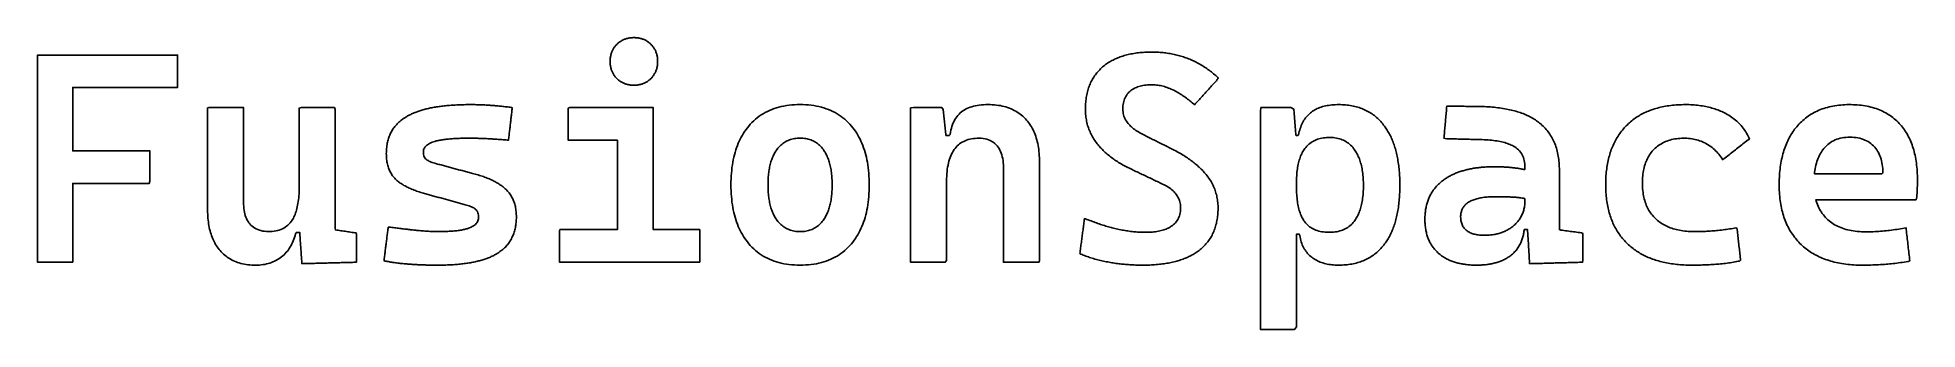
# Model space of a CAD drawing. Header units: millimetres. Extents: x 0 to 80, y 0 to 12.4.
import ezdxf

# ---------------------------------------------------------------- set-up
doc = ezdxf.new("R2010")
doc.units = ezdxf.units.MM
doc.layers.add('OUTLINE', color=7, linetype='Continuous')

msp = doc.modelspace()

# ---------------------------------------------------------------- linework, layer by layer
at = {"layer": 'OUTLINE'}
for points in [[(25.4485, 10.382), (25.4126, 10.3805), (25.3762, 10.38), (25.3397, 10.3805), (25.3039, 10.382), (25.2685, 10.3845), (25.2337, 10.3879), (25.1994, 10.3924), (25.1657, 10.3979), (25.1324, 10.4043), (25.0998, 10.4117), (25.0676, 10.4202), (25.0361, 10.4296), (25.005, 10.44), (24.9745, 10.4514), (24.9445, 10.4638), (24.9151, 10.4771), (24.8862, 10.4915), (24.8578, 10.5069), (24.83, 10.5232), (24.8027, 10.5406), (24.7759, 10.5589), (24.7497, 10.5782), (24.7241, 10.5985), (24.6989, 10.6198), (24.6743, 10.6421), (24.6503, 10.6654), (24.627, 10.6895), (24.6047, 10.7141), (24.5834, 10.7392), (24.563, 10.7649), (24.5437, 10.7911), (24.5254, 10.8178), (24.508, 10.8451), (24.4917, 10.8729), (24.4763, 10.9013), (24.4619, 10.9302), (24.4486, 10.9596), (24.4362, 10.9896), (24.4248, 11.0201), (24.4144, 11.0511), (24.405, 11.0827), (24.3965, 11.1149), (24.3891, 11.1475), (24.3826, 11.1807), (24.3772, 11.2145), (24.3727, 11.2488), (24.3693, 11.2836), (24.3668, 11.319), (24.3653, 11.3549), (24.3648, 11.3913), (24.3653, 11.4277), (24.3668, 11.4636), (24.3692, 11.499), (24.3727, 11.5338), (24.3772, 11.5681), (24.3826, 11.6019), (24.389, 11.6351), (24.3965, 11.6678), (24.4049, 11.6999), (24.4143, 11.7315), (24.4247, 11.7626), (24.4361, 11.7931), (24.4485, 11.823), (24.4619, 11.8525), (24.4762, 11.8814), (24.4916, 11.9098), (24.5079, 11.9376), (24.5253, 11.9649), (24.5436, 11.9916), (24.5629, 12.0178), (24.5832, 12.0435), (24.6045, 12.0686), (24.6268, 12.0932), (24.6501, 12.1173), (24.6742, 12.1405), (24.6988, 12.1628), (24.7239, 12.1841), (24.7496, 12.2044), (24.7758, 12.2238), (24.8025, 12.2421), (24.8298, 12.2594), (24.8577, 12.2758), (24.886, 12.2911), (24.9149, 12.3055), (24.9444, 12.3189), (24.9743, 12.3313), (25.0049, 12.3427), (25.0359, 12.3531), (25.0675, 12.3625), (25.0996, 12.3709), (25.1323, 12.3784), (25.1655, 12.3848), (25.1992, 12.3903), (25.2335, 12.3947), (25.2684, 12.3982), (25.3037, 12.4007), (25.3396, 12.4022), (25.376, 12.4027), (25.4125, 12.4022), (25.4484, 12.4007), (25.4838, 12.3982), (25.5186, 12.3947), (25.5529, 12.3903), (25.5866, 12.3848), (25.6198, 12.3784), (25.6525, 12.371), (25.6846, 12.3626), (25.7162, 12.3531), (25.7473, 12.3427), (25.7778, 12.3313), (25.8078, 12.319), (25.8372, 12.3056), (25.8661, 12.2912), (25.8945, 12.2759), (25.9223, 12.2595), (25.9496, 12.2422), (25.9764, 12.2239), (26.0026, 12.2045), (26.0282, 12.1842), (26.0534, 12.1629), (26.078, 12.1406), (26.102, 12.1173), (26.1253, 12.0933), (26.1476, 12.0687), (26.1689, 12.0436), (26.1892, 12.0179), (26.2085, 11.9917), (26.2269, 11.965), (26.2442, 11.9377), (26.2606, 11.9099), (26.2759, 11.8815), (26.2903, 11.8526), (26.3037, 11.8232), (26.3161, 11.7932), (26.3275, 11.7627), (26.3379, 11.7316), (26.3473, 11.7), (26.3557, 11.6679), (26.3631, 11.6352), (26.3696, 11.602), (26.375, 11.5683), (26.3795, 11.534), (26.383, 11.4992), (26.3854, 11.4638), (26.3869, 11.4279), (26.3874, 11.3914), (26.3869, 11.355), (26.3854, 11.3191), (26.383, 11.2837), (26.3795, 11.2489), (26.375, 11.2146), (26.3696, 11.1809), (26.3632, 11.1477), (26.3557, 11.115), (26.3473, 11.0829), (26.3379, 11.0513), (26.3275, 11.0202), (26.3161, 10.9897), (26.3037, 10.9597), (26.2903, 10.9303), (26.276, 10.9014), (26.2606, 10.873), (26.2442, 10.8452), (26.2269, 10.8179), (26.2086, 10.7912), (26.1892, 10.765), (26.1689, 10.7393), (26.1476, 10.7142), (26.1253, 10.6896), (26.102, 10.6655), (26.078, 10.6422), (26.0534, 10.6199), (26.0283, 10.5986), (26.0026, 10.5783), (25.9764, 10.559), (25.9497, 10.5406), (25.9224, 10.5233), (25.8946, 10.5069), (25.8662, 10.4915), (25.8373, 10.4772), (25.8079, 10.4638), (25.7779, 10.4514), (25.7474, 10.44), (25.7163, 10.4296), (25.6847, 10.4202), (25.6526, 10.4117), (25.6199, 10.4043), (25.5867, 10.3979), (25.553, 10.3924), (25.5187, 10.3879), (25.4839, 10.3845)], [(0.1504, 11.6644), (0.207, 11.6644), (0.3032, 11.6644), (0.4217, 11.6644), (0.456, 11.6644), (0.6088, 11.6644), (0.6364, 11.6644), (0.7616, 11.6644), (0.8511, 11.6644), (0.9144, 11.6644), (1.0658, 11.6644), (1.0671, 11.6644), (1.2199, 11.6644), (1.2805, 11.6644), (1.3727, 11.6644), (1.5255, 11.6644), (1.6783, 11.6644), (1.8311, 11.6644), (1.9838, 11.6644), (2.1366, 11.6644), (2.2894, 11.6644), (2.4422, 11.6644), (2.595, 11.6644), (2.7478, 11.6644), (2.9005, 11.6644), (3.0533, 11.6644), (3.2061, 11.6644), (3.3589, 11.6644), (3.5117, 11.6644), (3.6645, 11.6644), (3.8172, 11.6644), (3.97, 11.6644), (4.1228, 11.6644), (4.2756, 11.6644), (4.4284, 11.6644), (4.5812, 11.6644), (4.7339, 11.6644), (4.8867, 11.6644), (5.0395, 11.6644), (5.1923, 11.6644), (5.3451, 11.6644), (5.4979, 11.6644), (5.6506, 11.6644), (5.8034, 11.6644), (5.9562, 11.6644), (5.9562, 11.5116), (5.9562, 11.3588), (5.9562, 11.206), (5.9562, 11.0532), (5.9562, 10.9005), (5.9562, 10.7477), (5.9562, 10.5949), (5.9562, 10.4421), (5.9562, 10.2893), (5.8058, 10.287), (5.653, 10.287), (5.5002, 10.287), (5.3474, 10.287), (5.1946, 10.287), (5.0418, 10.287), (4.8891, 10.287), (4.7363, 10.287), (4.5835, 10.287), (4.4307, 10.287), (4.2779, 10.287), (4.1251, 10.287), (3.9724, 10.287), (3.8196, 10.287), (3.6668, 10.287), (3.514, 10.287), (3.3612, 10.287), (3.2084, 10.287), (3.0557, 10.287), (2.9029, 10.287), (2.7501, 10.287), (2.5973, 10.287), (2.4445, 10.287), (2.2917, 10.287), (2.139, 10.287), (1.9862, 10.287), (1.8334, 10.287), (1.6806, 10.287), (1.5278, 10.287), (1.4952, 10.287), (1.4952, 10.1615), (1.4952, 9.9468), (1.4952, 9.7321), (1.4952, 9.5174), (1.4952, 9.3027), (1.4952, 9.088), (1.4952, 8.8733), (1.4952, 8.6586), (1.4952, 8.4439), (1.4952, 8.2292), (1.4952, 8.0145), (1.4952, 7.7998), (1.4952, 7.5881), (1.5686, 7.5881), (1.697, 7.5881), (1.8253, 7.5881), (1.9537, 7.5881), (2.082, 7.5881), (2.2104, 7.5881), (2.3387, 7.5881), (2.4671, 7.5881), (2.5954, 7.5881), (2.7238, 7.5881), (2.8521, 7.5881), (2.9805, 7.5881), (3.1088, 7.5881), (3.2372, 7.5881), (3.3655, 7.5881), (3.4939, 7.5881), (3.6222, 7.5881), (3.7506, 7.5881), (3.8789, 7.5881), (4.0073, 7.5881), (4.1357, 7.5881), (4.264, 7.5881), (4.3924, 7.5881), (4.5207, 7.5881), (4.6491, 7.5881), (4.7774, 7.5881), (4.7774, 7.4597), (4.7774, 7.3313), (4.7774, 7.203), (4.7774, 7.0746), (4.7774, 6.9463), (4.7774, 6.8179), (4.7774, 6.6896), (4.7774, 6.5612), (4.7774, 6.4329), (4.7774, 6.3045), (4.7491, 6.2045), (4.6207, 6.2045), (4.4923, 6.2045), (4.364, 6.2045), (4.2356, 6.2045), (4.1073, 6.2045), (3.9789, 6.2045), (3.8506, 6.2045), (3.7222, 6.2045), (3.5939, 6.2045), (3.4655, 6.2045), (3.3372, 6.2045), (3.2088, 6.2045), (3.0805, 6.2045), (2.9521, 6.2045), (2.8238, 6.2045), (2.6954, 6.2045), (2.5671, 6.2045), (2.4387, 6.2045), (2.3104, 6.2045), (2.182, 6.2045), (2.0536, 6.2045), (1.9253, 6.2045), (1.7969, 6.2045), (1.6686, 6.2045), (1.5402, 6.2045), (1.4952, 6.2045), (1.4952, 6.0822), (1.4952, 5.8675), (1.4952, 5.6528), (1.4952, 5.4381), (1.4952, 5.2234), (1.4952, 5.0087), (1.4952, 4.794), (1.4952, 4.5793), (1.4952, 4.3646), (1.4952, 4.1499), (1.4952, 3.9353), (1.4952, 3.7206), (1.4952, 3.5059), (1.4952, 3.2912), (1.4952, 3.0765), (1.4952, 2.8618), (1.2882, 2.8541), (1.0735, 2.8541), (0.8588, 2.8541), (0.6441, 2.8541), (0.4294, 2.8541), (0.2147, 2.8541), (0, 2.8541), (0, 3.0688), (0, 3.2835), (0, 3.4982), (0, 3.7129), (0, 3.9276), (0, 4.1423), (0, 4.357), (0, 4.5717), (0, 4.7864), (0, 5.0011), (0, 5.2158), (0, 5.4305), (0, 5.6452), (0, 5.8599), (0, 6.0746), (0, 6.2045), (0, 6.2893), (0, 6.3329), (0, 6.4612), (0, 6.504), (0, 6.5896), (0, 6.7179), (0, 6.7187), (0, 6.8463), (0, 6.9333), (0, 6.9747), (0, 7.103), (0, 7.148), (0, 7.2314), (0, 7.3597), (0, 7.3627), (0, 7.4881), (0, 7.5774), (0, 7.7921), (0, 8.0068), (0, 8.2215), (0, 8.4362), (0, 8.6509), (0, 8.8656), (0, 9.0803), (0, 9.295), (0, 9.5097), (0, 9.7244), (0, 9.9391), (0, 10.1538), (0, 10.287), (0, 10.3685), (0, 10.4398), (0, 10.5832), (0, 10.5926), (0, 10.7453), (0, 10.7979), (0, 10.8981), (0, 11.0126), (0, 11.0509), (0, 11.2037), (0, 11.2273), (0, 11.3565), (0, 11.442), (0, 11.5093), (0, 11.6567), (0, 11.662)], [(47.1839, 2.7314), (47.1103, 2.7303), (47.0358, 2.73), (46.9736, 2.7302), (46.9117, 2.7309), (46.85, 2.7319), (46.7885, 2.7334), (46.7272, 2.7353), (46.6662, 2.7377), (46.6054, 2.7405), (46.5448, 2.7437), (46.4844, 2.7473), (46.4243, 2.7513), (46.3644, 2.7558), (46.3047, 2.7607), (46.2452, 2.7661), (46.186, 2.7718), (46.127, 2.778), (46.0682, 2.7846), (46.0096, 2.7917), (45.9513, 2.7992), (45.8931, 2.807), (45.8352, 2.8154), (45.7776, 2.8241), (45.7201, 2.8333), (45.6629, 2.8429), (45.6059, 2.8529), (45.5435, 2.8644), (45.481, 2.8766), (45.4191, 2.8891), (45.3576, 2.9022), (45.2967, 2.9157), (45.2364, 2.9297), (45.1766, 2.9442), (45.1173, 2.9592), (45.0586, 2.9746), (45.0004, 2.9906), (44.9428, 3.0069), (44.8857, 3.0238), (44.8291, 3.0411), (44.7731, 3.059), (44.7177, 3.0773), (44.6627, 3.096), (44.6083, 3.1153), (44.5545, 3.135), (44.5012, 3.1552), (44.4484, 3.1758), (44.3962, 3.197), (44.3572, 3.2266), (44.365, 3.2859), (44.3728, 3.3453), (44.3806, 3.4046), (44.3884, 3.464), (44.3962, 3.5234), (44.404, 3.5827), (44.4118, 3.6421), (44.4197, 3.7014), (44.4275, 3.7608), (44.4353, 3.8201), (44.4431, 3.8795), (44.4509, 3.9388), (44.4587, 3.9982), (44.4665, 4.0576), (44.4744, 4.1169), (44.4822, 4.1763), (44.49, 4.2356), (44.4978, 4.295), (44.5056, 4.3543), (44.5134, 4.4137), (44.5212, 4.473), (44.529, 4.5324), (44.5369, 4.5918), (44.5447, 4.6511), (44.5525, 4.7105), (44.6009, 4.7017), (44.6586, 4.6776), (44.7162, 4.6541), (44.7738, 4.6311), (44.8312, 4.6085), (44.8885, 4.5865), (44.9458, 4.565), (45.003, 4.5439), (45.06, 4.5234), (45.117, 4.5034), (45.1739, 4.4838), (45.2307, 4.4648), (45.2874, 4.4463), (45.3441, 4.4282), (45.4006, 4.4107), (45.4571, 4.3937), (45.5134, 4.3772), (45.5697, 4.3611), (45.6259, 4.3456), (45.682, 4.3306), (45.738, 4.3161), (45.7939, 4.302), (45.8497, 4.2885), (45.9069, 4.2751), (45.9695, 4.2611), (46.0317, 4.2478), (46.0937, 4.2351), (46.1553, 4.2231), (46.2165, 4.2119), (46.2774, 4.2013), (46.338, 4.1914), (46.3982, 4.1823), (46.4581, 4.1738), (46.5177, 4.166), (46.5769, 4.1589), (46.6358, 4.1525), (46.6943, 4.1468), (46.7525, 4.1418), (46.8104, 4.1374), (46.8679, 4.1338), (46.9251, 4.1309), (46.9819, 4.1286), (47.0384, 4.1271), (47.0946, 4.1262), (47.1559, 4.1261), (47.2304, 4.1272), (47.303, 4.1296), (47.3737, 4.1334), (47.4426, 4.1386), (47.5095, 4.1451), (47.5746, 4.1531), (47.6377, 4.1624), (47.699, 4.173), (47.7584, 4.1851), (47.8159, 4.1985), (47.8715, 4.2133), (47.9252, 4.2294), (47.977, 4.2469), (48.027, 4.2658), (48.075, 4.2861), (48.1212, 4.3077), (48.1655, 4.3308), (48.2078, 4.3551), (48.2483, 4.3809), (48.2946, 4.4137), (48.3414, 4.4514), (48.3848, 4.4912), (48.4249, 4.5332), (48.4616, 4.5774), (48.4949, 4.6237), (48.5248, 4.6722), (48.5513, 4.7229), (48.5745, 4.7758), (48.5943, 4.8308), (48.6107, 4.888), (48.6237, 4.9474), (48.6333, 5.0089), (48.6396, 5.0726), (48.6425, 5.1385), (48.642, 5.2003), (48.6386, 5.258), (48.6321, 5.3145), (48.6226, 5.3697), (48.6102, 5.4237), (48.5947, 5.4764), (48.5762, 5.5278), (48.5547, 5.578), (48.5302, 5.6269), (48.5027, 5.6746), (48.4722, 5.721), (48.4386, 5.7662), (48.4021, 5.8101), (48.3626, 5.8527), (48.32, 5.8941), (48.2744, 5.9343), (48.2259, 5.9731), (48.1743, 6.0108), (48.1197, 6.0471), (48.0622, 6.0822), (48.0016, 6.1161), (47.938, 6.1487), (47.8743, 6.1789), (47.8202, 6.2046), (47.7661, 6.2303), (47.7121, 6.256), (47.658, 6.2817), (47.6039, 6.3074), (47.5498, 6.3331), (47.4958, 6.3588), (47.4417, 6.3845), (47.3876, 6.4102), (47.3335, 6.4359), (47.2795, 6.4616), (47.2254, 6.4873), (47.1713, 6.5129), (47.1172, 6.5386), (47.0632, 6.5643), (47.0091, 6.59), (46.955, 6.6157), (46.901, 6.6414), (46.8469, 6.6671), (46.7928, 6.6928), (46.7387, 6.7185), (46.6847, 6.7442), (46.6306, 6.7699), (46.5765, 6.7956), (46.5224, 6.8213), (46.4623, 6.8499), (46.4021, 6.8794), (46.3428, 6.9093), (46.2845, 6.9398), (46.227, 6.9706), (46.1706, 7.0019), (46.115, 7.0337), (46.0605, 7.0659), (46.0068, 7.0986), (45.9541, 7.1318), (45.9023, 7.1654), (45.8515, 7.1994), (45.8016, 7.2339), (45.7527, 7.2688), (45.7047, 7.3042), (45.6576, 7.3401), (45.6115, 7.3764), (45.5663, 7.4132), (45.5221, 7.4504), (45.4788, 7.4881), (45.4364, 7.5262), (45.395, 7.5648), (45.3545, 7.6038), (45.315, 7.6433), (45.2764, 7.6832), (45.2388, 7.7236), (45.202, 7.7645), (45.1663, 7.8058), (45.1314, 7.8475), (45.0976, 7.8897), (45.0611, 7.937), (45.0252, 7.9861), (44.9907, 8.0357), (44.9576, 8.0858), (44.926, 8.1365), (44.8958, 8.1877), (44.867, 8.2395), (44.8397, 8.2919), (44.8137, 8.3448), (44.7892, 8.3982), (44.7662, 8.4522), (44.7445, 8.5067), (44.7243, 8.5618), (44.7055, 8.6175), (44.6882, 8.6737), (44.6723, 8.7304), (44.6578, 8.7877), (44.6447, 8.8456), (44.6331, 8.904), (44.6228, 8.9629), (44.6141, 9.0224), (44.6067, 9.0825), (44.6008, 9.1431), (44.5963, 9.2042), (44.5932, 9.2659), (44.5916, 9.3282), (44.5914, 9.3931), (44.5925, 9.4615), (44.5949, 9.529), (44.5987, 9.5955), (44.6038, 9.6611), (44.6102, 9.7257), (44.6179, 9.7894), (44.627, 9.8522), (44.6374, 9.914), (44.6491, 9.9749), (44.6621, 10.0349), (44.6764, 10.0939), (44.6921, 10.152), (44.7091, 10.2091), (44.7274, 10.2653), (44.747, 10.3206), (44.7679, 10.3749), (44.7902, 10.4283), (44.8138, 10.4808), (44.8387, 10.5323), (44.8649, 10.5829), (44.8925, 10.6326), (44.9214, 10.6813), (44.9515, 10.7291), (44.9831, 10.7759), (45.0159, 10.8218), (45.0501, 10.8668), (45.0855, 10.9108), (45.1223, 10.9539), (45.1605, 10.9961), (45.1999, 11.0373), (45.2407, 11.0776), (45.2827, 11.117), (45.3262, 11.1554), (45.3662, 11.1891), (45.4072, 11.2218), (45.449, 11.2536), (45.4917, 11.2845), (45.5353, 11.3144), (45.5798, 11.3435), (45.6251, 11.3716), (45.6714, 11.3988), (45.7185, 11.4251), (45.7666, 11.4505), (45.8155, 11.4749), (45.8653, 11.4985), (45.916, 11.5211), (45.9675, 11.5428), (46.02, 11.5636), (46.0733, 11.5834), (46.1276, 11.6024), (46.1827, 11.6204), (46.2387, 11.6375), (46.2956, 11.6537), (46.3534, 11.669), (46.412, 11.6833), (46.4716, 11.6968), (46.532, 11.7093), (46.5934, 11.7209), (46.6556, 11.7316), (46.7187, 11.7413), (46.7827, 11.7502), (46.8475, 11.7581), (46.9133, 11.7651), (46.9799, 11.7712), (47.0475, 11.7764), (47.1159, 11.7806), (47.1852, 11.784), (47.2554, 11.7864), (47.3265, 11.7879), (47.3984, 11.7885), (47.4631, 11.7882), (47.5262, 11.7871), (47.589, 11.7852), (47.6513, 11.7826), (47.7133, 11.7792), (47.7749, 11.775), (47.8361, 11.77), (47.897, 11.7642), (47.9574, 11.7576), (48.0175, 11.7502), (48.0772, 11.7421), (48.1365, 11.7332), (48.1955, 11.7235), (48.254, 11.713), (48.3122, 11.7017), (48.37, 11.6896), (48.4275, 11.6768), (48.4845, 11.6631), (48.5412, 11.6487), (48.5975, 11.6335), (48.6534, 11.6175), (48.7089, 11.6007), (48.764, 11.5832), (48.8188, 11.5648), (48.8732, 11.5457), (48.9272, 11.5258), (48.9812, 11.5049), (49.0356, 11.4829), (49.0897, 11.4601), (49.1434, 11.4365), (49.1968, 11.412), (49.2497, 11.3867), (49.3024, 11.3605), (49.3546, 11.3335), (49.4065, 11.3057), (49.4581, 11.277), (49.5093, 11.2475), (49.5601, 11.2171), (49.6106, 11.186), (49.6607, 11.1539), (49.7104, 11.1211), (49.7598, 11.0874), (49.8088, 11.0528), (49.8575, 11.0175), (49.9058, 10.9813), (49.9538, 10.9442), (50.0014, 10.9063), (50.0486, 10.8676), (50.0955, 10.8281), (50.142, 10.7877), (50.1882, 10.7464), (50.234, 10.7044), (50.2468, 10.661), (50.2066, 10.6167), (50.1664, 10.5723), (50.1262, 10.528), (50.0859, 10.4836), (50.0457, 10.4392), (50.0055, 10.3949), (49.9653, 10.3505), (49.9251, 10.3062), (49.8849, 10.2618), (49.8447, 10.2175), (49.8045, 10.1731), (49.7642, 10.1288), (49.724, 10.0844), (49.6838, 10.0401), (49.6436, 9.9957), (49.6034, 9.9514), (49.5632, 9.907), (49.523, 9.8627), (49.4828, 9.8183), (49.4426, 9.774), (49.4023, 9.7296), (49.3621, 9.6853), (49.3219, 9.6409), (49.2817, 9.5965), (49.2415, 9.5522), (49.1917, 9.5895), (49.1412, 9.6326), (49.0909, 9.6745), (49.0407, 9.7153), (48.9907, 9.7549), (48.9409, 9.7933), (48.8912, 9.8306), (48.8416, 9.8667), (48.7923, 9.9016), (48.743, 9.9353), (48.694, 9.9679), (48.6451, 9.9993), (48.5963, 10.0295), (48.5477, 10.0586), (48.4993, 10.0865), (48.451, 10.1132), (48.4029, 10.1387), (48.3549, 10.1631), (48.3063, 10.1867), (48.2484, 10.2133), (48.1905, 10.238), (48.1326, 10.261), (48.0747, 10.2823), (48.0169, 10.3017), (47.9591, 10.3194), (47.9013, 10.3353), (47.8436, 10.3494), (47.7859, 10.3618), (47.7282, 10.3723), (47.6705, 10.3811), (47.6129, 10.3881), (47.5552, 10.3934), (47.4977, 10.3968), (47.4401, 10.3985), (47.3746, 10.3984), (47.3041, 10.3962), (47.2357, 10.392), (47.1693, 10.3858), (47.1049, 10.3775), (47.0425, 10.3672), (46.9821, 10.3549), (46.9238, 10.3405), (46.8674, 10.324), (46.8131, 10.3055), (46.7608, 10.285), (46.7106, 10.2625), (46.6623, 10.2379), (46.6161, 10.2112), (46.5719, 10.1825), (46.5297, 10.1518), (46.4874, 10.1171), (46.4455, 10.0782), (46.4068, 10.037), (46.3713, 9.9934), (46.3388, 9.9476), (46.3095, 9.8994), (46.2833, 9.849), (46.2602, 9.7962), (46.2402, 9.7411), (46.2233, 9.6837), (46.2096, 9.624), (46.199, 9.562), (46.1915, 9.4977), (46.1871, 9.4311), (46.1858, 9.3628), (46.1879, 9.3009), (46.1937, 9.2404), (46.203, 9.1813), (46.2159, 9.1235), (46.2323, 9.0671), (46.2524, 9.012), (46.276, 8.9583), (46.3033, 8.9059), (46.3341, 8.855), (46.3685, 8.8054), (46.4064, 8.7572), (46.4405, 8.718), (46.4768, 8.6793), (46.5154, 8.6413), (46.5561, 8.6039), (46.599, 8.567), (46.6441, 8.5308), (46.6914, 8.4951), (46.7409, 8.46), (46.7926, 8.4256), (46.8465, 8.3917), (46.9026, 8.3584), (46.9608, 8.3257), (47.0213, 8.2936), (47.0777, 8.2653), (47.1313, 8.2386), (47.1849, 8.2119), (47.2385, 8.1853), (47.2921, 8.1586), (47.3457, 8.1319), (47.3993, 8.1053), (47.4529, 8.0786), (47.5065, 8.0519), (47.5601, 8.0252), (47.6137, 7.9986), (47.6673, 7.9719), (47.7209, 7.9452), (47.7745, 7.9186), (47.8281, 7.8919), (47.8817, 7.8652), (47.9353, 7.8386), (47.9889, 7.8119), (48.0425, 7.7852), (48.0961, 7.7585), (48.1497, 7.7319), (48.2033, 7.7052), (48.2569, 7.6785), (48.3156, 7.6492), (48.3766, 7.618), (48.4367, 7.5865), (48.4958, 7.5547), (48.554, 7.5226), (48.6112, 7.4901), (48.6675, 7.4574), (48.7228, 7.4243), (48.7772, 7.391), (48.8306, 7.3573), (48.8831, 7.3233), (48.9346, 7.289), (48.9851, 7.2543), (49.0348, 7.2194), (49.0834, 7.1842), (49.1312, 7.1486), (49.178, 7.1127), (49.2238, 7.0766), (49.2687, 7.0401), (49.3126, 7.0033), (49.3556, 6.9661), (49.3976, 6.9287), (49.4387, 6.891), (49.4788, 6.8529), (49.518, 6.8145), (49.5563, 6.7759), (49.5936, 6.7369), (49.6299, 6.6976), (49.6653, 6.6579), (49.6997, 6.618), (49.7335, 6.5774), (49.772, 6.5292), (49.8089, 6.4804), (49.8442, 6.431), (49.8781, 6.381), (49.9104, 6.3305), (49.9412, 6.2794), (49.9705, 6.2278), (49.9982, 6.1756), (50.0245, 6.1228), (50.0492, 6.0694), (50.0724, 6.0155), (50.094, 5.961), (50.1142, 5.9059), (50.1328, 5.8503), (50.1499, 5.7941), (50.1654, 5.7373), (50.1795, 5.6799), (50.192, 5.622), (50.203, 5.5635), (50.2124, 5.5045), (50.2204, 5.4449), (50.2268, 5.3847), (50.2317, 5.3239), (50.2351, 5.2625), (50.2369, 5.2006), (50.2373, 5.1364), (50.2362, 5.0683), (50.2337, 5.0011), (50.2299, 4.9348), (50.2247, 4.8695), (50.2181, 4.8052), (50.2101, 4.7418), (50.2007, 4.6793), (50.19, 4.6178), (50.1779, 4.5573), (50.1644, 4.4977), (50.1495, 4.4391), (50.1333, 4.3815), (50.1156, 4.3248), (50.0966, 4.269), (50.0762, 4.2142), (50.0544, 4.1604), (50.0313, 4.1075), (50.0067, 4.0555), (49.9808, 4.0046), (49.9535, 3.9545), (49.9249, 3.9055), (49.8948, 3.8573), (49.8634, 3.8102), (49.8306, 3.764), (49.7964, 3.7187), (49.7608, 3.6744), (49.7239, 3.6311), (49.6855, 3.5887), (49.6458, 3.5473), (49.6047, 3.5068), (49.5623, 3.4673), (49.5184, 3.4287), (49.4732, 3.3911), (49.4266, 3.3544), (49.3864, 3.3244), (49.3462, 3.2957), (49.3052, 3.2678), (49.2634, 3.2406), (49.2206, 3.214), (49.177, 3.1882), (49.1326, 3.1631), (49.0873, 3.1387), (49.0411, 3.115), (48.9941, 3.0921), (48.9462, 3.0698), (48.8975, 3.0482), (48.8479, 3.0274), (48.7974, 3.0072), (48.7461, 2.9878), (48.6939, 2.969), (48.6409, 2.951), (48.587, 2.9337), (48.5322, 2.917), (48.4766, 2.9011), (48.4202, 2.8859), (48.3628, 2.8714), (48.3046, 2.8576), (48.2456, 2.8446), (48.1857, 2.8322), (48.1249, 2.8205), (48.0633, 2.8096), (48.0008, 2.7993), (47.9374, 2.7898), (47.8732, 2.7809), (47.8082, 2.7728), (47.7423, 2.7654), (47.6755, 2.7586), (47.6078, 2.7526), (47.5393, 2.7473), (47.47, 2.7427), (47.3997, 2.7388), (47.3287, 2.7357), (47.2567, 2.7332)], [(12.6695, 5.4849), (12.6695, 5.4251), (12.6695, 5.4119), (12.6695, 5.3654), (12.6695, 5.3056), (12.6695, 5.2851), (12.6695, 5.2458), (12.6695, 5.1861), (12.6695, 5.1584), (12.6695, 5.1263), (12.6695, 5.0665), (12.6695, 5.0068), (12.6695, 4.947), (12.6695, 4.8872), (12.6695, 4.8274), (12.6695, 4.7677), (12.6695, 4.7079), (12.6695, 4.6481), (12.6695, 4.5884), (12.6695, 4.5286), (12.6695, 4.4688), (12.6695, 4.4091), (12.6695, 4.3493), (12.6695, 4.2895), (12.6712, 4.2312), (12.7303, 4.2223), (12.7894, 4.2134), (12.8485, 4.2045), (12.9076, 4.1956), (12.9667, 4.1867), (13.0258, 4.1778), (13.0849, 4.1689), (13.144, 4.16), (13.2031, 4.1511), (13.2622, 4.1422), (13.3213, 4.1333), (13.3804, 4.1244), (13.4395, 4.1155), (13.4986, 4.1065), (13.5577, 4.0976), (13.5753, 4.053), (13.5753, 3.9932), (13.5753, 3.9335), (13.5753, 3.8737), (13.5753, 3.8139), (13.5753, 3.7541), (13.5753, 3.6944), (13.5753, 3.6346), (13.5753, 3.5748), (13.5753, 3.5151), (13.5753, 3.4553), (13.5753, 3.3955), (13.5753, 3.3358), (13.5753, 3.276), (13.5753, 3.2162), (13.5753, 3.1565), (13.5753, 3.0967), (13.5753, 3.0369), (13.5753, 2.9771), (13.5753, 2.9174), (13.5753, 2.8576), (13.5191, 2.8526), (13.4593, 2.851), (13.3996, 2.8494), (13.3398, 2.8478), (13.2801, 2.8462), (13.2203, 2.8446), (13.1606, 2.843), (13.1008, 2.8414), (13.0411, 2.8399), (12.9814, 2.8383), (12.9216, 2.8367), (12.8619, 2.8351), (12.8021, 2.8335), (12.7424, 2.8319), (12.6826, 2.8303), (12.6229, 2.8287), (12.5631, 2.8271), (12.5034, 2.8255), (12.4436, 2.8239), (12.3839, 2.8224), (12.3241, 2.8208), (12.2644, 2.8192), (12.2046, 2.8176), (12.1449, 2.816), (12.0851, 2.8144), (12.0254, 2.8128), (11.9656, 2.8112), (11.9059, 2.8096), (11.8461, 2.808), (11.7864, 2.8064), (11.7266, 2.8048), (11.6669, 2.8033), (11.6071, 2.8017), (11.5474, 2.8001), (11.4876, 2.7985), (11.4279, 2.7969), (11.3682, 2.7953), (11.3084, 2.7937), (11.2487, 2.7921), (11.2444, 2.8517), (11.2402, 2.9114), (11.236, 2.971), (11.2318, 3.0306), (11.2275, 3.0902), (11.2233, 3.1498), (11.2191, 3.2095), (11.2148, 3.2691), (11.2106, 3.3287), (11.2064, 3.3883), (11.2022, 3.4479), (11.1979, 3.5076), (11.1937, 3.5672), (11.1895, 3.6268), (11.1853, 3.6864), (11.181, 3.746), (11.1768, 3.8057), (11.1726, 3.8653), (11.1684, 3.9249), (11.1641, 3.9845), (11.1599, 4.0441), (11.1557, 4.1038), (11.1545, 4.1198), (11.0917, 4.1198), (11.0181, 4.1198), (10.9811, 4.0656), (10.9598, 3.9873), (10.9364, 3.9112), (10.9108, 3.8374), (10.883, 3.7658), (10.8531, 3.6965), (10.8211, 3.6295), (10.7869, 3.5648), (10.7505, 3.5023), (10.712, 3.4421), (10.6713, 3.3841), (10.6285, 3.3285), (10.5835, 3.2751), (10.5364, 3.2239), (10.4871, 3.175), (10.4356, 3.1284), (10.3818, 3.0839), (10.325, 3.0411), (10.2667, 3.001), (10.2067, 2.9637), (10.1452, 2.9291), (10.082, 2.8973), (10.0172, 2.8683), (9.9509, 2.842), (9.883, 2.8185), (9.8134, 2.7977), (9.7423, 2.7798), (9.6695, 2.7646), (9.5952, 2.7521), (9.5193, 2.7424), (9.4417, 2.7355), (9.3626, 2.7314), (9.2819, 2.73), (9.1973, 2.7312), (9.1144, 2.7347), (9.0332, 2.7405), (8.9537, 2.7487), (8.8759, 2.7593), (8.7998, 2.7722), (8.7254, 2.7874), (8.6527, 2.805), (8.5817, 2.8249), (8.5124, 2.8472), (8.4447, 2.8718), (8.3788, 2.8988), (8.3146, 2.9281), (8.2521, 2.9597), (8.1912, 2.9937), (8.1321, 3.03), (8.0747, 3.0687), (8.0189, 3.1098), (7.9649, 3.1531), (7.9125, 3.1988), (7.8619, 3.2469), (7.8129, 3.2973), (7.7659, 3.3498), (7.7245, 3.3995), (7.6849, 3.4508), (7.6469, 3.5037), (7.6106, 3.5582), (7.576, 3.6143), (7.543, 3.672), (7.5117, 3.7312), (7.4821, 3.792), (7.4541, 3.8545), (7.4278, 3.9185), (7.4032, 3.984), (7.3803, 4.0512), (7.359, 4.12), (7.3395, 4.1903), (7.3215, 4.2622), (7.3053, 4.3357), (7.2907, 4.4108), (7.2778, 4.4875), (7.2666, 4.5657), (7.257, 4.6456), (7.2492, 4.727), (7.2429, 4.81), (7.2384, 4.8946), (7.2355, 4.9808), (7.2343, 5.0686), (7.2343, 5.1455), (7.2343, 5.2191), (7.2343, 5.2927), (7.2343, 5.3663), (7.2343, 5.4399), (7.2343, 5.5136), (7.2343, 5.5872), (7.2343, 5.6608), (7.2343, 5.7344), (7.2343, 5.808), (7.2343, 5.8816), (7.2343, 5.9553), (7.2343, 6.0289), (7.2343, 6.1025), (7.2343, 6.1761), (7.2343, 6.2497), (7.2343, 6.3233), (7.2343, 6.397), (7.2343, 6.4706), (7.2343, 6.5442), (7.2343, 6.6178), (7.2343, 6.6914), (7.2343, 6.7651), (7.2343, 6.8387), (7.2343, 6.9123), (7.2343, 6.9859), (7.2343, 7.0595), (7.2343, 7.1331), (7.2343, 7.2068), (7.2343, 7.2804), (7.2343, 7.354), (7.2343, 7.4276), (7.2343, 7.5012), (7.2343, 7.5749), (7.2343, 7.6485), (7.2343, 7.7221), (7.2343, 7.7957), (7.2343, 7.8693), (7.2343, 7.9429), (7.2343, 8.0166), (7.2343, 8.0902), (7.2343, 8.1638), (7.2343, 8.2374), (7.2343, 8.311), (7.2343, 8.3847), (7.2343, 8.4583), (7.2343, 8.5319), (7.2343, 8.6055), (7.2343, 8.6791), (7.2343, 8.7527), (7.2343, 8.8264), (7.2343, 8.9), (7.2343, 8.9736), (7.2343, 9.0472), (7.2343, 9.1208), (7.2343, 9.1945), (7.2343, 9.2681), (7.2343, 9.3417), (7.2343, 9.4153), (7.2925, 9.4307), (7.3661, 9.4307), (7.4397, 9.4307), (7.5133, 9.4307), (7.5869, 9.4307), (7.6606, 9.4307), (7.7342, 9.4307), (7.8078, 9.4307), (7.8814, 9.4307), (7.955, 9.4307), (8.0287, 9.4307), (8.1023, 9.4307), (8.1759, 9.4307), (8.2495, 9.4307), (8.3231, 9.4307), (8.3967, 9.4307), (8.4704, 9.4307), (8.544, 9.4307), (8.6176, 9.4307), (8.6912, 9.4307), (8.7648, 9.4307), (8.7668, 9.3591), (8.7668, 9.2855), (8.7668, 9.2119), (8.7668, 9.1383), (8.7668, 9.0647), (8.7668, 8.991), (8.7668, 8.9174), (8.7668, 8.8438), (8.7668, 8.7702), (8.7668, 8.6966), (8.7668, 8.6229), (8.7668, 8.5493), (8.7668, 8.4757), (8.7668, 8.4021), (8.7668, 8.3285), (8.7668, 8.2549), (8.7668, 8.1812), (8.7668, 8.1076), (8.7668, 8.034), (8.7668, 7.9604), (8.7668, 7.8868), (8.7668, 7.8131), (8.7668, 7.7395), (8.7668, 7.6659), (8.7668, 7.5923), (8.7668, 7.5187), (8.7668, 7.4451), (8.7668, 7.3714), (8.7668, 7.2978), (8.7668, 7.2242), (8.7668, 7.1506), (8.7668, 7.077), (8.7668, 7.0033), (8.7668, 6.9297), (8.7668, 6.8561), (8.7668, 6.7825), (8.7668, 6.7089), (8.7668, 6.6353), (8.7668, 6.5616), (8.7668, 6.488), (8.7668, 6.4144), (8.7668, 6.3408), (8.7668, 6.2672), (8.7668, 6.1936), (8.7668, 6.1199), (8.7668, 6.0463), (8.7668, 5.9727), (8.7668, 5.8991), (8.7668, 5.8255), (8.7668, 5.7518), (8.7668, 5.6782), (8.7668, 5.6046), (8.7668, 5.531), (8.7668, 5.4574), (8.7668, 5.3838), (8.7671, 5.3051), (8.77, 5.2193), (8.7765, 5.1367), (8.7865, 5.0572), (8.8, 4.9809), (8.817, 4.9078), (8.8375, 4.8378), (8.8615, 4.771), (8.889, 4.7073), (8.92, 4.6468), (8.9545, 4.5895), (8.9925, 4.5353), (9.034, 4.4843), (9.0811, 4.4344), (9.1327, 4.3873), (9.1874, 4.3445), (9.2452, 4.3062), (9.3061, 4.2722), (9.37, 4.2426), (9.4371, 4.2174), (9.5073, 4.1966), (9.5806, 4.1801), (9.657, 4.1681), (9.7365, 4.1604), (9.819, 4.1571), (9.9031, 4.1581), (9.9846, 4.163), (10.0634, 4.1719), (10.1393, 4.1848), (10.2125, 4.2016), (10.283, 4.2223), (10.3506, 4.247), (10.4155, 4.2757), (10.4776, 4.3083), (10.537, 4.3449), (10.5936, 4.3854), (10.6474, 4.4299), (10.6984, 4.4783), (10.7467, 4.5307), (10.7922, 4.5871), (10.828, 4.6372), (10.8568, 4.6824), (10.8841, 4.7302), (10.9101, 4.7807), (10.9346, 4.8338), (10.9577, 4.8896), (10.9794, 4.948), (10.9998, 5.0092), (11.0187, 5.0729), (11.0362, 5.1394), (11.0523, 5.2084), (11.067, 5.2802), (11.0803, 5.3546), (11.0922, 5.4317), (11.1027, 5.5114), (11.1118, 5.5938), (11.1195, 5.6788), (11.1258, 5.7665), (11.1307, 5.8569), (11.1342, 5.9499), (11.1363, 6.0456), (11.137, 6.1211), (11.137, 6.2364), (11.137, 6.3632), (11.137, 6.4899), (11.137, 6.6167), (11.137, 6.7434), (11.137, 6.8702), (11.137, 6.9969), (11.137, 7.1237), (11.137, 7.2504), (11.137, 7.3772), (11.137, 7.5039), (11.137, 7.6307), (11.137, 7.7574), (11.137, 7.8842), (11.137, 8.0109), (11.137, 8.1377), (11.137, 8.2644), (11.137, 8.3912), (11.137, 8.5179), (11.137, 8.6447), (11.137, 8.7714), (11.137, 8.8982), (11.137, 9.0249), (11.137, 9.1517), (11.137, 9.2784), (11.137, 9.4052), (11.2381, 9.4307), (11.3649, 9.4307), (11.4916, 9.4307), (11.6184, 9.4307), (11.7451, 9.4307), (11.8719, 9.4307), (11.9986, 9.4307), (12.1254, 9.4307), (12.2521, 9.4307), (12.3789, 9.4307), (12.5056, 9.4307), (12.6324, 9.4307), (12.6695, 9.3411), (12.6695, 9.2144), (12.6695, 9.0876), (12.6695, 8.9609), (12.6695, 8.8341), (12.6695, 8.7074), (12.6695, 8.5806), (12.6695, 8.4539), (12.6695, 8.3271), (12.6695, 8.2004), (12.6695, 8.0736), (12.6695, 7.9469), (12.6695, 7.8201), (12.6695, 7.6934), (12.6695, 7.5666), (12.6695, 7.4399), (12.6695, 7.3131), (12.6695, 7.1864), (12.6695, 7.0596), (12.6695, 6.9329), (12.6695, 6.8061), (12.6695, 6.6794), (12.6695, 6.5526), (12.6695, 6.4259), (12.6695, 6.2991), (12.6695, 6.1724), (12.6695, 6.0456), (12.6695, 5.9189), (12.6695, 5.7921), (12.6695, 5.6654), (12.6695, 5.5386)], [(17.117, 2.7302), (17.0497, 2.73), (16.991, 2.7301), (16.933, 2.7303), (16.8755, 2.7306), (16.8186, 2.7311), (16.7623, 2.7318), (16.7066, 2.7326), (16.6515, 2.7335), (16.5969, 2.7346), (16.543, 2.7358), (16.4897, 2.7372), (16.4369, 2.7387), (16.3848, 2.7403), (16.3332, 2.7421), (16.2823, 2.7441), (16.2319, 2.7462), (16.1821, 2.7484), (16.133, 2.7508), (16.0844, 2.7533), (16.0364, 2.7559), (15.989, 2.7587), (15.9422, 2.7617), (15.896, 2.7648), (15.8504, 2.768), (15.8053, 2.7714), (15.7609, 2.7749), (15.71, 2.7792), (15.6537, 2.7842), (15.598, 2.7894), (15.5429, 2.7949), (15.4884, 2.8006), (15.4346, 2.8065), (15.3813, 2.8127), (15.3287, 2.8192), (15.2767, 2.8259), (15.2253, 2.8328), (15.1745, 2.84), (15.1243, 2.8474), (15.0747, 2.855), (15.0258, 2.8629), (14.9774, 2.8711), (14.9297, 2.8794), (14.8826, 2.8881), (14.8361, 2.8969), (14.7902, 2.906), (14.7449, 2.9154), (14.7476, 2.9635), (14.754, 3.0145), (14.7604, 3.0656), (14.7668, 3.1167), (14.7732, 3.1677), (14.7796, 3.2188), (14.7859, 3.2699), (14.7923, 3.3209), (14.7987, 3.372), (14.8051, 3.423), (14.8115, 3.4741), (14.8179, 3.5252), (14.8242, 3.5762), (14.8306, 3.6273), (14.837, 3.6784), (14.8434, 3.7294), (14.8498, 3.7805), (14.8562, 3.8316), (14.8625, 3.8826), (14.8689, 3.9337), (14.8753, 3.9848), (14.8817, 4.0358), (14.8881, 4.0869), (14.8944, 4.138), (14.9008, 4.189), (14.9072, 4.2401), (14.9136, 4.2912), (14.92, 4.3422), (14.9654, 4.3496), (15.024, 4.3417), (15.082, 4.3339), (15.1392, 4.3263), (15.1958, 4.3189), (15.2517, 4.3116), (15.3069, 4.3045), (15.3614, 4.2976), (15.4152, 4.2908), (15.4684, 4.2842), (15.5208, 4.2778), (15.5726, 4.2715), (15.6236, 4.2655), (15.674, 4.2595), (15.7237, 4.2538), (15.7727, 4.2482), (15.8211, 4.2427), (15.8687, 4.2375), (15.9156, 4.2324), (15.9619, 4.2275), (16.0075, 4.2227), (16.0524, 4.2181), (16.0966, 4.2137), (16.1401, 4.2094), (16.1889, 4.2048), (16.2488, 4.1993), (16.3075, 4.1941), (16.3652, 4.1892), (16.4218, 4.1847), (16.4772, 4.1806), (16.5316, 4.1767), (16.5849, 4.1733), (16.6371, 4.1701), (16.6882, 4.1673), (16.7381, 4.1648), (16.787, 4.1627), (16.8348, 4.1609), (16.8815, 4.1594), (16.9271, 4.1583), (16.9716, 4.1575), (17.015, 4.1571), (17.0624, 4.157), (17.1316, 4.1573), (17.1994, 4.158), (17.2657, 4.1592), (17.3304, 4.1609), (17.3937, 4.163), (17.4555, 4.1655), (17.5157, 4.1685), (17.5745, 4.172), (17.6317, 4.1759), (17.6874, 4.1802), (17.7417, 4.185), (17.7944, 4.1902), (17.8456, 4.1959), (17.8954, 4.2021), (17.9436, 4.2087), (17.9903, 4.2157), (18.0355, 4.2232), (18.0792, 4.2311), (18.1214, 4.2395), (18.1621, 4.2483), (18.2013, 4.2576), (18.239, 4.2673), (18.2752, 4.2775), (18.3098, 4.2881), (18.343, 4.2992), (18.387, 4.3155), (18.4453, 4.3403), (18.4987, 4.3672), (18.5473, 4.3961), (18.5911, 4.4271), (18.6301, 4.4601), (18.6642, 4.4952), (18.6935, 4.5324), (18.718, 4.5716), (18.7376, 4.6129), (18.7525, 4.6563), (18.7625, 4.7017), (18.7677, 4.7492), (18.768, 4.8028), (18.7632, 4.8597), (18.7533, 4.9124), (18.7381, 4.9611), (18.7178, 5.0057), (18.6924, 5.0463), (18.6617, 5.0827), (18.6301, 5.112), (18.5962, 5.138), (18.5581, 5.1627), (18.5159, 5.186), (18.4696, 5.208), (18.4191, 5.2287), (18.3644, 5.2481), (18.3056, 5.2662), (18.2506, 5.2815), (18.201, 5.2953), (18.1514, 5.3091), (18.1019, 5.3229), (18.0523, 5.3368), (18.0027, 5.3506), (17.9532, 5.3644), (17.9036, 5.3782), (17.854, 5.392), (17.8044, 5.4058), (17.7549, 5.4197), (17.7053, 5.4335), (17.6557, 5.4473), (17.6061, 5.4611), (17.5566, 5.4749), (17.507, 5.4887), (17.4574, 5.5026), (17.4078, 5.5164), (17.3583, 5.5302), (17.3087, 5.544), (17.2591, 5.5578), (17.2095, 5.5716), (17.16, 5.5855), (17.1104, 5.5993), (17.0608, 5.6131), (17.0113, 5.6269), (16.9617, 5.6407), (16.9121, 5.6546), (16.8625, 5.6684), (16.813, 5.6822), (16.7634, 5.696), (16.7138, 5.7098), (16.6642, 5.7236), (16.6147, 5.7375), (16.5651, 5.7513), (16.5155, 5.7651), (16.4659, 5.7789), (16.4164, 5.7927), (16.3625, 5.8078), (16.3028, 5.8251), (16.2442, 5.8429), (16.1868, 5.8613), (16.1307, 5.8801), (16.0758, 5.8994), (16.0221, 5.9193), (15.9695, 5.9396), (15.9183, 5.9604), (15.8682, 5.9818), (15.8193, 6.0036), (15.7717, 6.0259), (15.7252, 6.0487), (15.68, 6.072), (15.636, 6.0958), (15.5932, 6.1202), (15.5516, 6.145), (15.5112, 6.1703), (15.472, 6.1961), (15.4341, 6.2224), (15.3973, 6.2492), (15.3618, 6.2765), (15.3275, 6.3043), (15.2944, 6.3326), (15.2625, 6.3614), (15.2318, 6.3906), (15.1998, 6.4232), (15.1681, 6.4581), (15.1378, 6.4943), (15.109, 6.5316), (15.0817, 6.5701), (15.0559, 6.6099), (15.0315, 6.6508), (15.0086, 6.693), (14.9871, 6.7363), (14.9671, 6.7809), (14.9486, 6.8266), (14.9316, 6.8736), (14.916, 6.9218), (14.9019, 6.9712), (14.8893, 7.0218), (14.8781, 7.0735), (14.8684, 7.1265), (14.8602, 7.1807), (14.8534, 7.2361), (14.8481, 7.2928), (14.8443, 7.3506), (14.8419, 7.4096), (14.841, 7.4698), (14.8415, 7.5279), (14.8433, 7.5849), (14.8464, 7.6411), (14.8507, 7.6964), (14.8564, 7.7509), (14.8633, 7.8045), (14.8715, 7.8573), (14.881, 7.9093), (14.8918, 7.9604), (14.9039, 8.0108), (14.9172, 8.0602), (14.9318, 8.1089), (14.9478, 8.1567), (14.965, 8.2037), (14.9834, 8.2498), (15.0032, 8.2951), (15.0243, 8.3396), (15.0466, 8.3833), (15.0702, 8.4261), (15.0951, 8.4681), (15.1213, 8.5092), (15.1488, 8.5495), (15.1776, 8.589), (15.2076, 8.6276), (15.2389, 8.6655), (15.2716, 8.7024), (15.3055, 8.7386), (15.3406, 8.7739), (15.3771, 8.8084), (15.4149, 8.842), (15.4539, 8.8748), (15.4942, 8.9068), (15.5358, 8.9379), (15.5787, 8.9683), (15.6229, 8.9977), (15.6683, 9.0264), (15.7123, 9.0526), (15.7449, 9.0711), (15.7782, 9.0893), (15.8121, 9.1072), (15.8467, 9.1247), (15.882, 9.1418), (15.9179, 9.1586), (15.9545, 9.1751), (15.9917, 9.1912), (16.0296, 9.2069), (16.0682, 9.2223), (16.1074, 9.2374), (16.1473, 9.2521), (16.1879, 9.2664), (16.2292, 9.2804), (16.2711, 9.2941), (16.3136, 9.3074), (16.3569, 9.3203), (16.4008, 9.333), (16.4453, 9.3452), (16.4905, 9.3571), (16.5364, 9.3687), (16.583, 9.3799), (16.6302, 9.3908), (16.6781, 9.4013), (16.7267, 9.4115), (16.7759, 9.4213), (16.8258, 9.4308), (16.8763, 9.4399), (16.9275, 9.4487), (16.9794, 9.4571), (17.032, 9.4652), (17.0852, 9.4729), (17.1391, 9.4803), (17.1936, 9.4873), (17.2488, 9.494), (17.3047, 9.5004), (17.3612, 9.5063), (17.4184, 9.512), (17.4763, 9.5173), (17.5348, 9.5222), (17.594, 9.5268), (17.6539, 9.5311), (17.7144, 9.535), (17.7756, 9.5385), (17.8375, 9.5417), (17.9, 9.5446), (17.9632, 9.5471), (18.027, 9.5492), (18.0915, 9.551), (18.1567, 9.5525), (18.2226, 9.5536), (18.2891, 9.5543), (18.3563, 9.5548), (18.4189, 9.5548), (18.4709, 9.5547), (18.5227, 9.5543), (18.5745, 9.5537), (18.6262, 9.5529), (18.6779, 9.5519), (18.7295, 9.5506), (18.781, 9.5492), (18.8325, 9.5476), (18.8839, 9.5457), (18.9352, 9.5436), (18.9865, 9.5414), (19.0377, 9.5389), (19.0889, 9.5362), (19.14, 9.5333), (19.191, 9.5302), (19.242, 9.5269), (19.2926, 9.5233), (19.3417, 9.5198), (19.391, 9.516), (19.4406, 9.512), (19.4905, 9.5079), (19.5406, 9.5035), (19.5909, 9.4989), (19.6415, 9.4942), (19.6924, 9.4892), (19.7435, 9.4841), (19.7949, 9.4788), (19.8465, 9.4732), (19.8984, 9.4675), (19.9505, 9.4616), (20.0029, 9.4555), (20.0555, 9.4491), (20.1084, 9.4426), (20.1615, 9.4359), (20.2002, 9.4181), (20.1943, 9.367), (20.1884, 9.3159), (20.1824, 9.2648), (20.1765, 9.2136), (20.1705, 9.1625), (20.1646, 9.1114), (20.1587, 9.0603), (20.1527, 9.0092), (20.1468, 8.958), (20.1409, 8.9069), (20.1349, 8.8558), (20.129, 8.8047), (20.123, 8.7536), (20.1171, 8.7024), (20.1112, 8.6513), (20.1052, 8.6002), (20.0993, 8.5491), (20.0934, 8.498), (20.0874, 8.4468), (20.0815, 8.3957), (20.0755, 8.3446), (20.0696, 8.2935), (20.0637, 8.2424), (20.0577, 8.1913), (20.0518, 8.1401), (20.0459, 8.089), (20.0368, 8.0413), (19.9786, 8.0466), (19.9213, 8.0517), (19.8647, 8.0566), (19.809, 8.0614), (19.754, 8.0659), (19.6998, 8.0703), (19.6464, 8.0745), (19.5938, 8.0785), (19.5419, 8.0823), (19.4909, 8.0859), (19.4406, 8.0894), (19.3911, 8.0927), (19.3424, 8.0958), (19.2945, 8.0987), (19.2474, 8.1014), (19.201, 8.1039), (19.1555, 8.1063), (19.1107, 8.1084), (19.0584, 8.1108), (19.002, 8.1132), (18.9464, 8.1155), (18.8916, 8.1175), (18.8377, 8.1194), (18.7846, 8.1211), (18.7324, 8.1226), (18.681, 8.1239), (18.6304, 8.125), (18.5807, 8.1259), (18.5318, 8.1267), (18.4837, 8.1273), (18.4365, 8.1276), (18.3901, 8.1278), (18.3333, 8.1278), (18.2642, 8.1275), (18.1964, 8.1269), (18.13, 8.1259), (18.0648, 8.1245), (18.0011, 8.1229), (17.9386, 8.1208), (17.8774, 8.1185), (17.8176, 8.1158), (17.7591, 8.1128), (17.702, 8.1094), (17.6461, 8.1057), (17.5916, 8.1017), (17.5384, 8.0973), (17.4866, 8.0926), (17.436, 8.0876), (17.3868, 8.0822), (17.339, 8.0765), (17.2924, 8.0704), (17.2472, 8.0641), (17.2033, 8.0573), (17.1607, 8.0503), (17.1195, 8.0429), (17.0796, 8.0351), (17.041, 8.027), (17.0037, 8.0186), (16.9678, 8.0099), (16.9332, 8.0008), (16.8999, 7.9914), (16.8553, 7.9775), (16.7918, 7.955), (16.7332, 7.9306), (16.6796, 7.9044), (16.631, 7.8763), (16.5874, 7.8463), (16.5487, 7.8144), (16.515, 7.7807), (16.4862, 7.7451), (16.4625, 7.7077), (16.4437, 7.6684), (16.4298, 7.6272), (16.421, 7.5841), (16.4171, 7.5392), (16.4184, 7.4832), (16.4254, 7.4275), (16.4383, 7.3765), (16.457, 7.3302), (16.4815, 7.2887), (16.5118, 7.2519), (16.5479, 7.2199), (16.5812, 7.1969), (16.6169, 7.1754), (16.6564, 7.1546), (16.6996, 7.1345), (16.7466, 7.1149), (16.7973, 7.096), (16.8518, 7.0777), (16.91, 7.06), (16.9719, 7.043), (17.0224, 7.0294), (17.0721, 7.016), (17.1218, 7.0026), (17.1715, 6.9892), (17.2212, 6.9759), (17.2708, 6.9625), (17.3205, 6.9491), (17.3702, 6.9357), (17.4199, 6.9223), (17.4696, 6.9089), (17.5193, 6.8955), (17.569, 6.8821), (17.6187, 6.8687), (17.6684, 6.8553), (17.718, 6.8419), (17.7677, 6.8285), (17.8174, 6.8151), (17.8671, 6.8017), (17.9168, 6.7883), (17.9665, 6.7749), (18.0162, 6.7615), (18.0659, 6.7482), (18.1156, 6.7348), (18.1653, 6.7214), (18.2149, 6.708), (18.2646, 6.6946), (18.3143, 6.6812), (18.364, 6.6678), (18.4137, 6.6544), (18.4634, 6.641), (18.5131, 6.6276), (18.5628, 6.6142), (18.6239, 6.5983), (18.6843, 6.5818), (18.7435, 6.565), (18.8016, 6.5477), (18.8587, 6.53), (18.9147, 6.5118), (18.9696, 6.4932), (19.0234, 6.4742), (19.0762, 6.4548), (19.1279, 6.4349), (19.1785, 6.4146), (19.228, 6.3938), (19.2765, 6.3727), (19.3238, 6.3511), (19.3701, 6.329), (19.4153, 6.3066), (19.4595, 6.2837), (19.5025, 6.2603), (19.5445, 6.2366), (19.5854, 6.2124), (19.6252, 6.1878), (19.664, 6.1627), (19.7016, 6.1372), (19.7382, 6.1113), (19.7737, 6.085), (19.8082, 6.0582), (19.8415, 6.031), (19.8738, 6.0034), (19.905, 5.9753), (19.9358, 5.9461), (19.9705, 5.9112), (20.0037, 5.8753), (20.0356, 5.8383), (20.066, 5.8004), (20.095, 5.7615), (20.1225, 5.7216), (20.1487, 5.6807), (20.1734, 5.6388), (20.1967, 5.5959), (20.2185, 5.552), (20.239, 5.5071), (20.258, 5.4612), (20.2755, 5.4143), (20.2917, 5.3664), (20.3064, 5.3175), (20.3197, 5.2677), (20.3316, 5.2168), (20.3421, 5.1649), (20.3511, 5.112), (20.3587, 5.0582), (20.3649, 5.0033), (20.3696, 4.9475), (20.373, 4.8906), (20.3749, 4.8328), (20.3754, 4.774), (20.3745, 4.7155), (20.3724, 4.6579), (20.369, 4.6012), (20.3644, 4.5454), (20.3585, 4.4904), (20.3513, 4.4363), (20.3428, 4.3831), (20.3331, 4.3307), (20.3221, 4.2792), (20.3099, 4.2286), (20.2963, 4.1788), (20.2816, 4.1299), (20.2655, 4.0819), (20.2482, 4.0348), (20.2296, 3.9885), (20.2097, 3.9431), (20.1886, 3.8986), (20.1662, 3.8549), (20.1425, 3.8121), (20.1176, 3.7702), (20.0914, 3.7291), (20.0639, 3.6889), (20.0352, 3.6496), (20.0052, 3.6112), (19.9739, 3.5736), (19.9414, 3.5369), (19.9076, 3.501), (19.8725, 3.4661), (19.8362, 3.432), (19.7986, 3.3987), (19.7597, 3.3664), (19.7195, 3.3349), (19.6781, 3.3043), (19.6354, 3.2745), (19.5915, 3.2457), (19.552, 3.2211), (19.5192, 3.2016), (19.4857, 3.1826), (19.4515, 3.1639), (19.4167, 3.1456), (19.3811, 3.1278), (19.3448, 3.1103), (19.3078, 3.0932), (19.2701, 3.0765), (19.2317, 3.0602), (19.1926, 3.0443), (19.1527, 3.0288), (19.1122, 3.0136), (19.071, 2.9989), (19.0291, 2.9846), (18.9864, 2.9706), (18.9431, 2.9571), (18.899, 2.9439), (18.8543, 2.9311), (18.8088, 2.9188), (18.7626, 2.9068), (18.7158, 2.8952), (18.6682, 2.884), (18.6199, 2.8732), (18.5709, 2.8628), (18.5212, 2.8528), (18.4708, 2.8431), (18.4197, 2.8339), (18.3679, 2.8251), (18.3154, 2.8166), (18.2622, 2.8086), (18.2083, 2.8009), (18.1536, 2.7936), (18.0983, 2.7868), (18.0423, 2.7803), (17.9855, 2.7742), (17.9281, 2.7685), (17.8699, 2.7632), (17.8111, 2.7583), (17.7515, 2.7538), (17.6912, 2.7496), (17.6302, 2.7459), (17.5686, 2.7426), (17.5062, 2.7396), (17.4431, 2.7371), (17.3793, 2.7349), (17.3148, 2.7331), (17.2496, 2.7318), (17.1837, 2.7308)], [(26.2014, 9.2221), (26.2014, 9.1178), (26.2014, 9.0585), (26.2014, 9.0135), (26.2014, 8.9092), (26.2014, 8.8974), (26.2014, 8.8049), (26.2014, 8.7364), (26.2014, 8.7005), (26.2014, 8.5962), (26.2014, 8.5753), (26.2014, 8.4919), (26.2014, 8.4143), (26.2014, 8.3876), (26.2014, 8.2833), (26.2014, 8.2532), (26.2014, 8.179), (26.2014, 8.0921), (26.2014, 8.0747), (26.2014, 7.9311), (26.2014, 7.77), (26.2014, 7.609), (26.2014, 7.4479), (26.2014, 7.2869), (26.2014, 7.1258), (26.2014, 6.9648), (26.2014, 6.8037), (26.2014, 6.6426), (26.2014, 6.4816), (26.2014, 6.3205), (26.2014, 6.1595), (26.2014, 5.9984), (26.2014, 5.8374), (26.2014, 5.6763), (26.2014, 5.5153), (26.2014, 5.3542), (26.2014, 5.1931), (26.2014, 5.0321), (26.2014, 4.871), (26.2014, 4.71), (26.2014, 4.5489), (26.2014, 4.3879), (26.2014, 4.2439), (26.2157, 4.2439), (26.2885, 4.2439), (26.3612, 4.2439), (26.434, 4.2439), (26.5068, 4.2439), (26.5796, 4.2439), (26.6523, 4.2439), (26.7251, 4.2439), (26.7979, 4.2439), (26.8706, 4.2439), (26.9434, 4.2439), (27.0162, 4.2439), (27.089, 4.2439), (27.1617, 4.2439), (27.2345, 4.2439), (27.3073, 4.2439), (27.3801, 4.2439), (27.4528, 4.2439), (27.5256, 4.2439), (27.5984, 4.2439), (27.6711, 4.2439), (27.7439, 4.2439), (27.8167, 4.2439), (27.8895, 4.2439), (27.9622, 4.2439), (28.035, 4.2439), (28.1078, 4.2439), (28.1805, 4.2439), (28.1805, 4.1711), (28.1805, 4.0983), (28.1805, 4.0256), (28.1805, 3.9528), (28.1805, 3.88), (28.1805, 3.8072), (28.1805, 3.7345), (28.1805, 3.6617), (28.1805, 3.5889), (28.1805, 3.5162), (28.1805, 3.4434), (28.1805, 3.3706), (28.1805, 3.2978), (28.1805, 3.2251), (28.1805, 3.1523), (28.1805, 3.0795), (28.1805, 3.0067), (28.1805, 2.934), (28.1805, 2.8612), (28.1149, 2.8541), (28.0421, 2.8541), (27.9693, 2.8541), (27.8966, 2.8541), (27.8238, 2.8541), (27.751, 2.8541), (27.6783, 2.8541), (27.6055, 2.8541), (27.5327, 2.8541), (27.4599, 2.8541), (27.3872, 2.8541), (27.3144, 2.8541), (27.2416, 2.8541), (27.1689, 2.8541), (27.0961, 2.8541), (27.0233, 2.8541), (26.9505, 2.8541), (26.8778, 2.8541), (26.805, 2.8541), (26.7322, 2.8541), (26.6594, 2.8541), (26.5867, 2.8541), (26.5139, 2.8541), (26.4411, 2.8541), (26.3684, 2.8541), (26.2956, 2.8541), (26.2228, 2.8541), (26.15, 2.8541), (26.1246, 2.8541), (26.0773, 2.8541), (25.9635, 2.8541), (25.8025, 2.8541), (25.6414, 2.8541), (25.4804, 2.8541), (25.3193, 2.8541), (25.1583, 2.8541), (24.9972, 2.8541), (24.8361, 2.8541), (24.7804, 2.8541), (24.6975, 2.8541), (24.6751, 2.8541), (24.6147, 2.8541), (24.5318, 2.8541), (24.449, 2.8541), (24.3661, 2.8541), (24.2832, 2.8541), (24.2004, 2.8541), (24.1175, 2.8541), (24.0347, 2.8541), (23.9518, 2.8541), (23.869, 2.8541), (23.7861, 2.8541), (23.7032, 2.8541), (23.6204, 2.8541), (23.5375, 2.8541), (23.4547, 2.8541), (23.3718, 2.8541), (23.2889, 2.8541), (23.2061, 2.8541), (23.1232, 2.8541), (23.0404, 2.8541), (22.9575, 2.8541), (22.8747, 2.8541), (22.7918, 2.8541), (22.7089, 2.8541), (22.6261, 2.8541), (22.5432, 2.8541), (22.4604, 2.8541), (22.3775, 2.8541), (22.2947, 2.8541), (22.2118, 2.8541), (22.2118, 2.9369), (22.2118, 3.0198), (22.2118, 3.1027), (22.2118, 3.1855), (22.2118, 3.2684), (22.2118, 3.3512), (22.2118, 3.4341), (22.2118, 3.5169), (22.2118, 3.5998), (22.2118, 3.6827), (22.2118, 3.7655), (22.2118, 3.8484), (22.2118, 3.9312), (22.2118, 4.0141), (22.2118, 4.097), (22.2118, 4.1798), (22.2306, 4.2439), (22.3134, 4.2439), (22.3963, 4.2439), (22.4792, 4.2439), (22.562, 4.2439), (22.6449, 4.2439), (22.7277, 4.2439), (22.8106, 4.2439), (22.8935, 4.2439), (22.9763, 4.2439), (23.0592, 4.2439), (23.142, 4.2439), (23.2249, 4.2439), (23.3077, 4.2439), (23.3906, 4.2439), (23.4735, 4.2439), (23.5563, 4.2439), (23.6392, 4.2439), (23.722, 4.2439), (23.8049, 4.2439), (23.8877, 4.2439), (23.9706, 4.2439), (24.0535, 4.2439), (24.1363, 4.2439), (24.2192, 4.2439), (24.302, 4.2439), (24.3849, 4.2439), (24.4678, 4.2439), (24.5506, 4.2439), (24.6335, 4.2439), (24.6751, 4.2439), (24.6751, 4.3036), (24.6751, 4.4646), (24.6751, 4.6257), (24.6751, 4.7868), (24.6751, 4.9478), (24.6751, 5.1089), (24.6751, 5.2699), (24.6751, 5.431), (24.6751, 5.592), (24.6751, 5.7531), (24.6751, 5.9141), (24.6751, 6.0752), (24.6751, 6.2363), (24.6751, 6.3973), (24.6751, 6.5584), (24.6751, 6.7194), (24.6751, 6.8805), (24.6751, 7.0415), (24.6751, 7.2026), (24.6751, 7.3636), (24.6751, 7.5247), (24.6751, 7.6857), (24.6751, 7.8468), (24.6751, 8.0079), (24.6751, 8.041), (24.6704, 8.041), (24.566, 8.041), (24.4617, 8.041), (24.3574, 8.041), (24.2531, 8.041), (24.1488, 8.041), (24.0445, 8.041), (23.9402, 8.041), (23.8358, 8.041), (23.7315, 8.041), (23.6272, 8.041), (23.5229, 8.041), (23.4186, 8.041), (23.3143, 8.041), (23.21, 8.041), (23.1056, 8.041), (23.0013, 8.041), (22.897, 8.041), (22.7927, 8.041), (22.6884, 8.041), (22.5841, 8.041), (22.5841, 8.1453), (22.5841, 8.2496), (22.5841, 8.3539), (22.5841, 8.4582), (22.5841, 8.5625), (22.5841, 8.6668), (22.5841, 8.7712), (22.5841, 8.8755), (22.5841, 8.9798), (22.5841, 9.0841), (22.5841, 9.1884), (22.5841, 9.2927), (22.5841, 9.397), (22.6547, 9.4307), (22.759, 9.4307), (22.8633, 9.4307), (22.9676, 9.4307), (23.0719, 9.4307), (23.1763, 9.4307), (23.2806, 9.4307), (23.3849, 9.4307), (23.4892, 9.4307), (23.5935, 9.4307), (23.6978, 9.4307), (23.8021, 9.4307), (23.9065, 9.4307), (24.0108, 9.4307), (24.1151, 9.4307), (24.2194, 9.4307), (24.3237, 9.4307), (24.428, 9.4307), (24.5323, 9.4307), (24.6367, 9.4307), (24.741, 9.4307), (24.8453, 9.4307), (24.9496, 9.4307), (25.0539, 9.4307), (25.1582, 9.4307), (25.2625, 9.4307), (25.3668, 9.4307), (25.4712, 9.4307), (25.5755, 9.4307), (25.6798, 9.4307), (25.7841, 9.4307), (25.8884, 9.4307), (25.9927, 9.4307), (26.097, 9.4307), (26.2014, 9.4307), (26.2014, 9.3264)], [(32.5712, 2.7317), (32.4492, 2.73), (32.3276, 2.7317), (32.2084, 2.7369), (32.0916, 2.7456), (31.9772, 2.7577), (31.8653, 2.7732), (31.7557, 2.7922), (31.6486, 2.8147), (31.5439, 2.8406), (31.4416, 2.87), (31.3417, 2.9029), (31.2442, 2.9392), (31.1491, 2.9789), (31.0565, 3.0222), (30.9662, 3.0688), (30.8784, 3.119), (30.793, 3.1726), (30.71, 3.2296), (30.6294, 3.2901), (30.5512, 3.3541), (30.4754, 3.4215), (30.4021, 3.4924), (30.3312, 3.5667), (30.2644, 3.6424), (30.2051, 3.7149), (30.1482, 3.7897), (30.0937, 3.8668), (30.0417, 3.9463), (29.992, 4.028), (29.9448, 4.112), (29.9, 4.1983), (29.8577, 4.2869), (29.8177, 4.3778), (29.7802, 4.471), (29.7451, 4.5665), (29.7124, 4.6643), (29.6822, 4.7644), (29.6544, 4.8668), (29.629, 4.9714), (29.606, 5.0784), (29.5854, 5.1877), (29.5673, 5.2993), (29.5516, 5.4131), (29.5383, 5.5293), (29.5274, 5.6478), (29.519, 5.7685), (29.513, 5.8916), (29.5094, 6.0169), (29.5082, 6.1446), (29.5095, 6.2725), (29.5131, 6.3981), (29.5192, 6.5213), (29.5277, 6.6422), (29.5386, 6.7609), (29.552, 6.8772), (29.5677, 6.9911), (29.5859, 7.1028), (29.6065, 7.2121), (29.6295, 7.3191), (29.6549, 7.4238), (29.6827, 7.5262), (29.713, 7.6263), (29.7457, 7.724), (29.7808, 7.8194), (29.8183, 7.9125), (29.8582, 8.0033), (29.9005, 8.0917), (29.9453, 8.1778), (29.9925, 8.2616), (30.0421, 8.3431), (30.0941, 8.4223), (30.1485, 8.4991), (30.2054, 8.5737), (30.2646, 8.6459), (30.3314, 8.7213), (30.4024, 8.7954), (30.4758, 8.8661), (30.5516, 8.9333), (30.6298, 8.997), (30.7105, 9.0574), (30.7936, 9.1142), (30.8791, 9.1676), (30.967, 9.2176), (31.0573, 9.2641), (31.15, 9.3072), (31.2452, 9.3468), (31.3428, 9.383), (31.4427, 9.4157), (31.5452, 9.4449), (31.65, 9.4707), (31.7572, 9.4931), (31.8669, 9.512), (31.9789, 9.5275), (32.0934, 9.5395), (32.2103, 9.5481), (32.3296, 9.5532), (32.4514, 9.5548), (32.5734, 9.5531), (32.693, 9.5478), (32.8101, 9.5392), (32.9248, 9.5271), (33.037, 9.5115), (33.1468, 9.4925), (33.2541, 9.4701), (33.359, 9.4442), (33.4614, 9.4149), (33.5614, 9.3822), (33.659, 9.346), (33.7541, 9.3064), (33.8468, 9.2633), (33.937, 9.2168), (34.0248, 9.1668), (34.1101, 9.1134), (34.193, 9.0566), (34.2734, 8.9963), (34.3514, 8.9326), (34.4269, 8.8655), (34.5, 8.7949), (34.5707, 8.7208), (34.637, 8.6455), (34.6961, 8.5732), (34.7527, 8.4986), (34.8069, 8.4217), (34.8587, 8.3425), (34.9081, 8.261), (34.9551, 8.1771), (34.9997, 8.0909), (35.0419, 8.0024), (35.0816, 7.9116), (35.119, 7.8184), (35.1539, 7.7229), (35.1865, 7.6251), (35.2166, 7.525), (35.2443, 7.4225), (35.2696, 7.3178), (35.2925, 7.2107), (35.313, 7.1013), (35.331, 6.9895), (35.3467, 6.8755), (35.3599, 6.7591), (35.3708, 6.6404), (35.3792, 6.5193), (35.3852, 6.396), (35.3888, 6.2703), (35.3901, 6.1423), (35.3888, 6.0146), (35.3852, 5.8892), (35.3792, 5.7662), (35.3707, 5.6454), (35.3598, 5.5269), (35.3466, 5.4108), (35.3308, 5.2969), (35.3127, 5.1853), (35.2922, 5.076), (35.2692, 4.969), (35.2439, 4.8644), (35.2161, 4.762), (35.1859, 4.6619), (35.1533, 4.5641), (35.1182, 4.4686), (35.0808, 4.3755), (35.0409, 4.2846), (34.9987, 4.196), (34.954, 4.1097), (34.9069, 4.0257), (34.8573, 3.944), (34.8054, 3.8646), (34.751, 3.7875), (34.6943, 3.7127), (34.6351, 3.6402), (34.5684, 3.5645), (34.4977, 3.4904), (34.4246, 3.4197), (34.349, 3.3524), (34.271, 3.2886), (34.1906, 3.2283), (34.1077, 3.1714), (34.0224, 3.1179), (33.9346, 3.0679), (33.8444, 3.0214), (33.7517, 2.9783), (33.6566, 2.9386), (33.559, 2.9024), (33.459, 2.8697), (33.3566, 2.8403), (33.2517, 2.8145), (33.1444, 2.7921), (33.0347, 2.7731), (32.9225, 2.7576), (32.8078, 2.7455), (32.6907, 2.7369)], [(38.6847, 6.0092), (38.6847, 5.8752), (38.6847, 5.7413), (38.6847, 5.6074), (38.6847, 5.4734), (38.6847, 5.3395), (38.6847, 5.2056), (38.6847, 5.0717), (38.6847, 4.9377), (38.6847, 4.8038), (38.6847, 4.6699), (38.6847, 4.5359), (38.6847, 4.402), (38.6847, 4.2681), (38.6847, 4.1341), (38.6847, 4.0002), (38.6847, 3.8663), (38.6847, 3.7323), (38.6847, 3.5984), (38.6847, 3.4645), (38.6847, 3.3305), (38.6847, 3.1966), (38.6847, 3.0627), (38.6847, 2.9287), (38.6254, 2.8541), (38.4914, 2.8541), (38.3575, 2.8541), (38.2236, 2.8541), (38.0896, 2.8541), (37.9557, 2.8541), (37.8218, 2.8541), (37.6878, 2.8541), (37.5539, 2.8541), (37.42, 2.8541), (37.286, 2.8541), (37.1521, 2.8541), (37.1521, 2.988), (37.1521, 3.122), (37.1521, 3.2559), (37.1521, 3.3898), (37.1521, 3.5237), (37.1521, 3.6577), (37.1521, 3.7916), (37.1521, 3.9255), (37.1521, 4.0595), (37.1521, 4.1934), (37.1521, 4.3273), (37.1521, 4.4613), (37.1521, 4.5952), (37.1521, 4.7291), (37.1521, 4.8631), (37.1521, 4.997), (37.1521, 5.1309), (37.1521, 5.2649), (37.1521, 5.3988), (37.1521, 5.5327), (37.1521, 5.6667), (37.1521, 5.8006), (37.1521, 5.9345), (37.1521, 6.0685), (37.1521, 6.2024), (37.1521, 6.3363), (37.1521, 6.4703), (37.1521, 6.6042), (37.1521, 6.7381), (37.1521, 6.8721), (37.1521, 7.006), (37.1521, 7.1399), (37.1521, 7.2739), (37.1521, 7.4078), (37.1521, 7.5417), (37.1521, 7.6757), (37.1521, 7.8096), (37.1521, 7.9435), (37.1521, 8.0775), (37.1521, 8.2114), (37.1521, 8.3453), (37.1521, 8.4792), (37.1521, 8.6132), (37.1521, 8.7471), (37.1521, 8.881), (37.1521, 9.015), (37.1521, 9.1489), (37.1521, 9.2828), (37.1521, 9.4168), (37.2721, 9.4307), (37.406, 9.4307), (37.5399, 9.4307), (37.6739, 9.4307), (37.8078, 9.4307), (37.9417, 9.4307), (38.0757, 9.4307), (38.2096, 9.4307), (38.3435, 9.4307), (38.4775, 9.4307), (38.5386, 9.3494), (38.5534, 9.2163), (38.5683, 9.0831), (38.5832, 8.95), (38.598, 8.8169), (38.6129, 8.6838), (38.6277, 8.5507), (38.6426, 8.4176), (38.6575, 8.2845), (38.6625, 8.2396), (38.7166, 8.2396), (38.796, 8.2396), (38.8395, 8.2887), (38.8533, 8.3793), (38.8703, 8.4665), (38.8904, 8.5504), (38.9136, 8.6308), (38.94, 8.7078), (38.9695, 8.7814), (39.0022, 8.8517), (39.038, 8.9185), (39.0769, 8.9819), (39.119, 9.042), (39.1643, 9.0986), (39.2127, 9.1519), (39.2642, 9.2017), (39.3169, 9.2465), (39.3701, 9.2862), (39.4264, 9.3231), (39.4859, 9.3573), (39.5486, 9.3887), (39.6145, 9.4175), (39.6836, 9.4435), (39.7559, 9.4668), (39.8314, 9.4873), (39.91, 9.5051), (39.9919, 9.5202), (40.077, 9.5326), (40.1652, 9.5423), (40.2567, 9.5492), (40.3513, 9.5534), (40.4492, 9.5548), (40.5412, 9.5537), (40.631, 9.55), (40.719, 9.5439), (40.8051, 9.5352), (40.8894, 9.5241), (40.9718, 9.5105), (41.0523, 9.4943), (41.131, 9.4757), (41.2078, 9.4546), (41.2828, 9.431), (41.3559, 9.4049), (41.4272, 9.3763), (41.4965, 9.3452), (41.5641, 9.3116), (41.6297, 9.2755), (41.6935, 9.2369), (41.7555, 9.1959), (41.8156, 9.1523), (41.8738, 9.1062), (41.9302, 9.0577), (41.9847, 9.0066), (42.0373, 8.9531), (42.0866, 8.8988), (42.132, 8.8448), (42.1754, 8.789), (42.2169, 8.7314), (42.2564, 8.6721), (42.2939, 8.6109), (42.3296, 8.548), (42.3632, 8.4833), (42.3949, 8.4169), (42.4247, 8.3486), (42.4525, 8.2786), (42.4783, 8.2067), (42.5022, 8.1331), (42.5242, 8.0577), (42.5442, 7.9806), (42.5622, 7.9016), (42.5783, 7.8209), (42.5925, 7.7384), (42.6047, 7.6541), (42.6149, 7.568), (42.6232, 7.4801), (42.6295, 7.3905), (42.6339, 7.2991), (42.6363, 7.2059), (42.6369, 7.115), (42.6369, 7.0356), (42.6369, 6.9563), (42.6369, 6.8769), (42.6369, 6.7975), (42.6369, 6.7182), (42.6369, 6.6388), (42.6369, 6.5595), (42.6369, 6.4801), (42.6369, 6.4007), (42.6369, 6.3214), (42.6369, 6.242), (42.6369, 6.1627), (42.6369, 6.0833), (42.6369, 6.0039), (42.6369, 5.9246), (42.6369, 5.8452), (42.6369, 5.7658), (42.6369, 5.6865), (42.6369, 5.6071), (42.6369, 5.5278), (42.6369, 5.4484), (42.6369, 5.369), (42.6369, 5.2897), (42.6369, 5.2103), (42.6369, 5.1309), (42.6369, 5.0516), (42.6369, 4.9722), (42.6369, 4.8929), (42.6369, 4.8135), (42.6369, 4.7341), (42.6369, 4.6548), (42.6369, 4.5754), (42.6369, 4.496), (42.6369, 4.4167), (42.6369, 4.3373), (42.6369, 4.258), (42.6369, 4.1786), (42.6369, 4.0992), (42.6369, 4.0199), (42.6369, 3.9405), (42.6369, 3.8611), (42.6369, 3.7818), (42.6369, 3.7024), (42.6369, 3.6231), (42.6369, 3.5437), (42.6369, 3.4643), (42.6369, 3.385), (42.6369, 3.3056), (42.6369, 3.2262), (42.6369, 3.1469), (42.6369, 3.0675), (42.6369, 2.9882), (42.6369, 2.9088), (42.6122, 2.8541), (42.5329, 2.8541), (42.4535, 2.8541), (42.3741, 2.8541), (42.2948, 2.8541), (42.2154, 2.8541), (42.1361, 2.8541), (42.0567, 2.8541), (41.9773, 2.8541), (41.898, 2.8541), (41.8186, 2.8541), (41.7392, 2.8541), (41.6599, 2.8541), (41.5805, 2.8541), (41.5012, 2.8541), (41.4218, 2.8541), (41.3424, 2.8541), (41.2631, 2.8541), (41.1837, 2.8541), (41.1043, 2.8541), (41.1043, 2.9334), (41.1043, 3.0128), (41.1043, 3.0922), (41.1043, 3.1715), (41.1043, 3.2509), (41.1043, 3.3303), (41.1043, 3.4096), (41.1043, 3.489), (41.1043, 3.5683), (41.1043, 3.6477), (41.1043, 3.7271), (41.1043, 3.8064), (41.1043, 3.8858), (41.1043, 3.9652), (41.1043, 4.0445), (41.1043, 4.1239), (41.1043, 4.2032), (41.1043, 4.2826), (41.1043, 4.362), (41.1043, 4.4413), (41.1043, 4.5207), (41.1043, 4.6001), (41.1043, 4.6794), (41.1043, 4.7588), (41.1043, 4.8381), (41.1043, 4.9175), (41.1043, 4.9969), (41.1043, 5.0762), (41.1043, 5.1556), (41.1043, 5.235), (41.1043, 5.3143), (41.1043, 5.3937), (41.1043, 5.473), (41.1043, 5.5524), (41.1043, 5.6318), (41.1043, 5.7111), (41.1043, 5.7905), (41.1043, 5.8699), (41.1043, 5.9492), (41.1043, 6.0286), (41.1043, 6.1079), (41.1043, 6.1873), (41.1043, 6.2667), (41.1043, 6.346), (41.1043, 6.4254), (41.1043, 6.5048), (41.1043, 6.5841), (41.1043, 6.6635), (41.1043, 6.7428), (41.1043, 6.8222), (41.1043, 6.9047), (41.1018, 6.9989), (41.0958, 7.0895), (41.0861, 7.1765), (41.0729, 7.26), (41.056, 7.3398), (41.0356, 7.416), (41.0116, 7.4886), (40.984, 7.5577), (40.9527, 7.6231), (40.9179, 7.685), (40.8795, 7.7432), (40.8375, 7.7978), (40.7868, 7.8542), (40.7314, 7.9062), (40.6723, 7.9526), (40.6094, 7.9936), (40.5427, 8.0292), (40.4722, 8.0593), (40.398, 8.0839), (40.32, 8.1031), (40.2382, 8.1168), (40.1526, 8.1251), (40.0633, 8.1279), (39.9806, 8.1262), (39.9006, 8.1212), (39.8231, 8.1128), (39.7482, 8.101), (39.6758, 8.0859), (39.606, 8.0673), (39.5387, 8.0454), (39.474, 8.0202), (39.4118, 7.9915), (39.3522, 7.9595), (39.2951, 7.924), (39.2406, 7.8852), (39.1886, 7.8431), (39.1392, 7.7975), (39.0923, 7.7486), (39.048, 7.6963), (39.0062, 7.6406), (38.967, 7.5815), (38.9303, 7.5191), (38.8962, 7.4533), (38.8646, 7.3841), (38.8356, 7.3115), (38.8091, 7.2356), (38.7852, 7.1563), (38.7638, 7.0736), (38.745, 6.9875), (38.7287, 6.898), (38.715, 6.8052), (38.7039, 6.709), (38.6952, 6.6094), (38.6892, 6.5064), (38.6856, 6.4001), (38.6847, 6.3698), (38.6847, 6.277), (38.6847, 6.1431)], [(53.5575, 8.2396), (53.5596, 8.2396), (53.6237, 8.2396), (53.667, 8.2684), (53.6807, 8.3391), (53.6963, 8.4079), (53.714, 8.4748), (53.7336, 8.5396), (53.7553, 8.6026), (53.7789, 8.6635), (53.8045, 8.7225), (53.8322, 8.7796), (53.8618, 8.8346), (53.8935, 8.8878), (53.9271, 8.9389), (53.9627, 8.9881), (54.0004, 9.0354), (54.04, 9.0807), (54.0816, 9.124), (54.1253, 9.1654), (54.1709, 9.2048), (54.216, 9.2403), (54.2612, 9.2727), (54.3082, 9.3034), (54.3569, 9.3322), (54.4074, 9.3594), (54.4597, 9.3847), (54.5137, 9.4083), (54.5695, 9.4302), (54.6271, 9.4503), (54.6864, 9.4686), (54.7475, 9.4851), (54.8104, 9.4999), (54.875, 9.513), (54.9414, 9.5242), (55.0095, 9.5337), (55.0794, 9.5415), (55.1511, 9.5475), (55.2245, 9.5517), (55.2997, 9.5541), (55.3761, 9.5548), (55.4485, 9.5539), (55.5199, 9.5515), (55.5904, 9.5476), (55.6598, 9.5423), (55.7282, 9.5354), (55.7957, 9.5271), (55.8622, 9.5172), (55.9277, 9.5059), (55.9922, 9.4931), (56.0558, 9.4788), (56.1183, 9.4629), (56.1799, 9.4457), (56.2405, 9.4269), (56.3, 9.4066), (56.3587, 9.3848), (56.4163, 9.3616), (56.4729, 9.3368), (56.5286, 9.3106), (56.5833, 9.2829), (56.637, 9.2537), (56.6897, 9.223), (56.7414, 9.1908), (56.7921, 9.1571), (56.8419, 9.1219), (56.8906, 9.0853), (56.9384, 9.0471), (56.9852, 9.0075), (57.0311, 8.9664), (57.0759, 8.9237), (57.1197, 8.8796), (57.1626, 8.834), (57.2045, 8.787), (57.2454, 8.7384), (57.2853, 8.6883), (57.3201, 8.6423), (57.3513, 8.5991), (57.3818, 8.555), (57.4115, 8.5099), (57.4404, 8.4641), (57.4686, 8.4173), (57.496, 8.3696), (57.5226, 8.321), (57.5485, 8.2716), (57.5736, 8.2213), (57.598, 8.1701), (57.6216, 8.118), (57.6444, 8.065), (57.6665, 8.0111), (57.6878, 7.9563), (57.7083, 7.9007), (57.7281, 7.8441), (57.7471, 7.7867), (57.7653, 7.7284), (57.7828, 7.6692), (57.7995, 7.6091), (57.8155, 7.5482), (57.8307, 7.4863), (57.8451, 7.4236), (57.8588, 7.3599), (57.8717, 7.2954), (57.8838, 7.23), (57.8952, 7.1637), (57.9058, 7.0965), (57.9156, 7.0285), (57.9247, 6.9595), (57.933, 6.8897), (57.9406, 6.819), (57.9474, 6.7474), (57.9534, 6.6749), (57.9587, 6.6015), (57.9632, 6.5272), (57.9669, 6.4521), (57.9699, 6.376), (57.9721, 6.2991), (57.9735, 6.2213), (57.9742, 6.1426), (57.9741, 6.0633), (57.9733, 5.9847), (57.9716, 5.9071), (57.9691, 5.8304), (57.9659, 5.7546), (57.9619, 5.6797), (57.9571, 5.6057), (57.9515, 5.5326), (57.9451, 5.4605), (57.9379, 5.3892), (57.93, 5.3188), (57.9212, 5.2494), (57.9117, 5.1808), (57.9014, 5.1132), (57.8902, 5.0465), (57.8783, 4.9806), (57.8657, 4.9157), (57.8522, 4.8517), (57.8379, 4.7886), (57.8229, 4.7264), (57.807, 4.6651), (57.7904, 4.6047), (57.773, 4.5453), (57.7548, 4.4867), (57.7358, 4.429), (57.716, 4.3723), (57.6955, 4.3164), (57.6741, 4.2615), (57.652, 4.2075), (57.6291, 4.1544), (57.6054, 4.1021), (57.5809, 4.0508), (57.5556, 4.0004), (57.5295, 3.9509), (57.5026, 3.9024), (57.475, 3.8547), (57.4465, 3.8079), (57.4173, 3.762), (57.3873, 3.7171), (57.3565, 3.673), (57.3249, 3.6299), (57.2908, 3.5854), (57.2507, 3.5358), (57.2097, 3.4877), (57.1676, 3.4411), (57.1246, 3.396), (57.0806, 3.3523), (57.0356, 3.3101), (56.9896, 3.2694), (56.9426, 3.2302), (56.8947, 3.1925), (56.8457, 3.1562), (56.7958, 3.1214), (56.7449, 3.0881), (56.693, 3.0563), (56.6401, 3.026), (56.5862, 2.9971), (56.5313, 2.9697), (56.4754, 2.9438), (56.4186, 2.9194), (56.3607, 2.8965), (56.3019, 2.875), (56.2421, 2.8551), (56.1813, 2.8366), (56.1195, 2.8195), (56.0567, 2.804), (55.9929, 2.7899), (55.9281, 2.7774), (55.8624, 2.7663), (55.7957, 2.7566), (55.7279, 2.7485), (55.6592, 2.7418), (55.5895, 2.7367), (55.5188, 2.733), (55.4471, 2.7307), (55.3745, 2.73), (55.3002, 2.7309), (55.2275, 2.7337), (55.1563, 2.7383), (55.0866, 2.7448), (55.0185, 2.7532), (54.952, 2.7634), (54.887, 2.7754), (54.8235, 2.7893), (54.7616, 2.8051), (54.7012, 2.8227), (54.6424, 2.8422), (54.5851, 2.8635), (54.5293, 2.8867), (54.4751, 2.9117), (54.4225, 2.9386), (54.3714, 2.9673), (54.3218, 2.9979), (54.2738, 3.0303), (54.2273, 3.0646), (54.1797, 3.1032), (54.1341, 3.1437), (54.0908, 3.1862), (54.0496, 3.2307), (54.0107, 3.2771), (53.9739, 3.3255), (53.9393, 3.3758), (53.9069, 3.4281), (53.8768, 3.4823), (53.8488, 3.5385), (53.823, 3.5967), (53.7994, 3.6568), (53.778, 3.7189), (53.7588, 3.783), (53.7417, 3.849), (53.7269, 3.9169), (53.7143, 3.9868), (53.6938, 4.0453), (53.6297, 4.0453), (53.5752, 4.0453), (53.5752, 3.9195), (53.5752, 3.7377), (53.5752, 3.556), (53.5752, 3.3743), (53.5752, 3.1925), (53.5752, 3.0108), (53.5752, 2.8291), (53.5752, 2.6473), (53.5752, 2.4656), (53.5752, 2.2839), (53.5752, 2.1021), (53.5752, 1.9204), (53.5752, 1.7387), (53.5752, 1.5569), (53.5752, 1.3752), (53.5752, 1.1935), (53.5752, 1.0117), (53.5752, 0.83), (53.5752, 0.6483), (53.5752, 0.4665), (53.5752, 0.2848), (53.5752, 0.1031), (53.4966, 0), (53.3148, 0), (53.1331, 0), (52.9514, 0), (52.7696, 0), (52.5879, 0), (52.4062, 0), (52.2244, 0), (52.0427, 0), (52.0427, 0.1817), (52.0427, 0.3635), (52.0427, 0.5452), (52.0427, 0.7269), (52.0427, 0.9087), (52.0427, 1.0904), (52.0427, 1.2721), (52.0427, 1.4539), (52.0427, 1.6356), (52.0427, 1.8173), (52.0427, 1.9991), (52.0427, 2.1808), (52.0427, 2.3625), (52.0427, 2.5443), (52.0427, 2.726), (52.0427, 2.9077), (52.0427, 3.0895), (52.0427, 3.2712), (52.0427, 3.4529), (52.0427, 3.6347), (52.0427, 3.8164), (52.0427, 3.9981), (52.0427, 4.1799), (52.0427, 4.3616), (52.0427, 4.5433), (52.0427, 4.7251), (52.0427, 4.9068), (52.0427, 5.0885), (52.0427, 5.2703), (52.0427, 5.452), (52.0427, 5.6337), (52.0427, 5.8155), (52.0427, 5.9972), (52.0427, 6.1789), (52.0427, 6.3607), (52.0427, 6.5424), (52.0427, 6.7241), (52.0427, 6.9059), (52.0427, 7.0876), (52.0427, 7.2693), (52.0427, 7.4511), (52.0427, 7.6328), (52.0427, 7.8145), (52.0427, 7.9963), (52.0427, 8.178), (52.0427, 8.3597), (52.0427, 8.5415), (52.0427, 8.7232), (52.0427, 8.9049), (52.0427, 9.0867), (52.0427, 9.2684), (52.0621, 9.4307), (52.2438, 9.4307), (52.4256, 9.4307), (52.6073, 9.4307), (52.789, 9.4307), (52.9708, 9.4307), (53.1525, 9.4307), (53.3342, 9.4307), (53.4569, 9.3662), (53.4731, 9.1852), (53.4892, 9.0042), (53.5054, 8.8232), (53.5216, 8.6421), (53.5377, 8.4611), (53.5539, 8.2801)], [(63.4136, 4.1563), (63.4095, 4.2245), (63.4083, 4.2439), (63.3673, 4.2439), (63.322, 4.2439), (63.2767, 4.2439), (63.2668, 4.2439), (63.2625, 4.2052), (63.2563, 4.1577), (63.249, 4.1109), (63.2408, 4.0648), (63.2316, 4.0196), (63.2214, 3.9751), (63.2102, 3.9314), (63.1981, 3.8885), (63.185, 3.8463), (63.1709, 3.805), (63.1558, 3.7644), (63.1398, 3.7245), (63.1227, 3.6855), (63.1047, 3.6472), (63.0857, 3.6097), (63.0658, 3.573), (63.0448, 3.537), (63.0229, 3.5019), (62.9987, 3.4655), (62.9728, 3.429), (62.946, 3.3934), (62.9182, 3.3588), (62.8894, 3.3251), (62.8596, 3.2924), (62.8288, 3.2605), (62.7971, 3.2296), (62.7644, 3.1997), (62.7307, 3.1706), (62.696, 3.1425), (62.6604, 3.1154), (62.6238, 3.0891), (62.5862, 3.0638), (62.5476, 3.0394), (62.508, 3.016), (62.4675, 2.9935), (62.426, 2.9719), (62.3835, 2.9513), (62.34, 2.9315), (62.2982, 2.9138), (62.2605, 2.8988), (62.2222, 2.8845), (62.1833, 2.8707), (62.1438, 2.8576), (62.1038, 2.8452), (62.0631, 2.8334), (62.0219, 2.8222), (61.9801, 2.8117), (61.9377, 2.8018), (61.8947, 2.7925), (61.8511, 2.7839), (61.807, 2.776), (61.7623, 2.7686), (61.7169, 2.7619), (61.671, 2.7558), (61.6245, 2.7504), (61.5775, 2.7456), (61.5298, 2.7415), (61.4816, 2.738), (61.4327, 2.7351), (61.3833, 2.7329), (61.3333, 2.7313), (61.2827, 2.7303), (61.2315, 2.73), (61.1774, 2.7303), (61.1238, 2.7314), (61.0709, 2.7331), (61.0186, 2.7356), (60.967, 2.7387), (60.916, 2.7425), (60.8657, 2.747), (60.816, 2.7523), (60.7669, 2.7582), (60.7185, 2.7648), (60.6707, 2.7721), (60.6236, 2.7801), (60.5771, 2.7888), (60.5312, 2.7982), (60.486, 2.8083), (60.4414, 2.819), (60.3975, 2.8305), (60.3542, 2.8427), (60.3115, 2.8556), (60.2695, 2.8691), (60.2281, 2.8834), (60.1874, 2.8983), (60.1473, 2.914), (60.1078, 2.9303), (60.069, 2.9474), (60.0308, 2.9651), (59.9933, 2.9836), (59.9564, 3.0027), (59.9201, 3.0225), (59.8845, 3.043), (59.8495, 3.0642), (59.8152, 3.0862), (59.7815, 3.1088), (59.7484, 3.1321), (59.716, 3.1561), (59.6842, 3.1808), (59.6531, 3.2062), (59.6226, 3.2322), (59.591, 3.2607), (59.5596, 3.2904), (59.5292, 3.3207), (59.4996, 3.3517), (59.4711, 3.3834), (59.4434, 3.4158), (59.4166, 3.4489), (59.3908, 3.4826), (59.3659, 3.517), (59.3419, 3.5521), (59.3188, 3.5879), (59.2967, 3.6243), (59.2755, 3.6614), (59.2552, 3.6992), (59.2358, 3.7377), (59.2173, 3.7768), (59.1998, 3.8167), (59.1832, 3.8572), (59.1675, 3.8984), (59.1527, 3.9402), (59.1388, 3.9827), (59.1259, 4.026), (59.1139, 4.0698), (59.1028, 4.1144), (59.0926, 4.1597), (59.0833, 4.2056), (59.075, 4.2522), (59.0676, 4.2994), (59.0611, 4.3474), (59.0555, 4.396), (59.0509, 4.4453), (59.0472, 4.4953), (59.0443, 4.546), (59.0425, 4.5973), (59.0415, 4.6493), (59.0414, 4.7013), (59.0423, 4.7523), (59.044, 4.8027), (59.0466, 4.8525), (59.05, 4.9017), (59.0544, 4.9504), (59.0596, 4.9985), (59.0657, 5.046), (59.0726, 5.093), (59.0805, 5.1393), (59.0892, 5.1852), (59.0988, 5.2304), (59.1092, 5.2751), (59.1206, 5.3192), (59.1328, 5.3627), (59.1459, 5.4056), (59.1598, 5.448), (59.1747, 5.4898), (59.1904, 5.5311), (59.207, 5.5717), (59.2244, 5.6118), (59.2428, 5.6513), (59.262, 5.6903), (59.2821, 5.7287), (59.303, 5.7665), (59.3249, 5.8037), (59.3476, 5.8404), (59.3712, 5.8764), (59.3957, 5.912), (59.421, 5.9469), (59.4472, 5.9813), (59.4743, 6.0151), (59.5023, 6.0483), (59.5311, 6.081), (59.5608, 6.1131), (59.5914, 6.1446), (59.6229, 6.1755), (59.6553, 6.2059), (59.6885, 6.2357), (59.7226, 6.2649), (59.7575, 6.2936), (59.7934, 6.3216), (59.8268, 6.3467), (59.8577, 6.369), (59.8891, 6.3909), (59.9211, 6.4124), (59.9535, 6.4334), (59.9864, 6.4539), (60.0199, 6.474), (60.0538, 6.4937), (60.0882, 6.5129), (60.1231, 6.5316), (60.1586, 6.5499), (60.1945, 6.5678), (60.2309, 6.5851), (60.2679, 6.6021), (60.3053, 6.6186), (60.3432, 6.6346), (60.3816, 6.6502), (60.4206, 6.6653), (60.46, 6.68), (60.4999, 6.6942), (60.5403, 6.708), (60.5813, 6.7214), (60.6227, 6.7342), (60.6646, 6.7467), (60.707, 6.7586), (60.75, 6.7702), (60.7934, 6.7813), (60.8373, 6.7919), (60.8817, 6.8021), (60.9267, 6.8118), (60.9721, 6.821), (61.018, 6.8299), (61.0644, 6.8382), (61.1113, 6.8462), (61.1588, 6.8536), (61.2067, 6.8606), (61.2551, 6.8672), (61.304, 6.8733), (61.3534, 6.879), (61.4034, 6.8842), (61.4538, 6.8889), (61.5047, 6.8933), (61.5561, 6.8971), (61.608, 6.9005), (61.6604, 6.9035), (61.7134, 6.906), (61.7668, 6.908), (61.8207, 6.9096), (61.8751, 6.9108), (61.93, 6.9115), (61.9854, 6.9117), (62.0369, 6.9116), (62.0875, 6.9113), (62.1375, 6.9106), (62.187, 6.9097), (62.2359, 6.9085), (62.2842, 6.9071), (62.3319, 6.9054), (62.3791, 6.9034), (62.4257, 6.9012), (62.4717, 6.8987), (62.5171, 6.896), (62.5619, 6.893), (62.6062, 6.8897), (62.6498, 6.8862), (62.6929, 6.8823), (62.7355, 6.8783), (62.7774, 6.874), (62.8188, 6.8694), (62.8595, 6.8645), (62.8997, 6.8594), (62.9394, 6.854), (62.9802, 6.8481), (63.0261, 6.841), (63.0717, 6.8335), (63.1172, 6.8256), (63.1624, 6.8173), (63.2074, 6.8086), (63.2521, 6.7995), (63.2914, 6.7911), (63.2914, 6.8151), (63.2914, 6.8834), (63.291, 6.9554), (63.2873, 7.031), (63.2794, 7.1037), (63.2673, 7.1737), (63.2511, 7.2408), (63.2308, 7.3051), (63.2063, 7.3666), (63.1777, 7.4253), (63.1449, 7.4811), (63.1079, 7.5342), (63.0668, 7.5845), (63.0216, 7.6319), (62.9722, 7.6765), (62.9187, 7.7183), (62.861, 7.7573), (62.8103, 7.7874), (62.7636, 7.8125), (62.7148, 7.8364), (62.6638, 7.8591), (62.6107, 7.8806), (62.5555, 7.901), (62.4982, 7.9202), (62.4387, 7.9383), (62.3771, 7.9551), (62.3133, 7.9708), (62.2475, 7.9853), (62.1795, 7.9987), (62.1093, 8.0109), (62.037, 8.0219), (61.9626, 8.0317), (61.8861, 8.0404), (61.8074, 8.0479), (61.7266, 8.0542), (61.6436, 8.0593), (61.5585, 8.0633), (61.4746, 8.0661), (61.4063, 8.0679), (61.338, 8.0697), (61.2697, 8.0715), (61.2014, 8.0733), (61.1331, 8.0751), (61.0648, 8.0769), (60.9964, 8.0787), (60.9281, 8.0805), (60.8598, 8.0824), (60.7915, 8.0842), (60.7232, 8.086), (60.6549, 8.0878), (60.5866, 8.0896), (60.5183, 8.0914), (60.45, 8.0932), (60.3817, 8.095), (60.3134, 8.0969), (60.2451, 8.0987), (60.1767, 8.1005), (60.1084, 8.1023), (60.0401, 8.1041), (59.9718, 8.1059), (59.9035, 8.1077), (59.8492, 8.122), (59.8553, 8.19), (59.8614, 8.2581), (59.8675, 8.3262), (59.8736, 8.3942), (59.8796, 8.4623), (59.8857, 8.5303), (59.8918, 8.5984), (59.8979, 8.6665), (59.904, 8.7345), (59.9101, 8.8026), (59.9162, 8.8706), (59.9223, 8.9387), (59.9284, 9.0068), (59.9345, 9.0748), (59.9406, 9.1429), (59.9467, 9.2109), (59.9528, 9.279), (59.9589, 9.3471), (59.965, 9.4151), (59.9711, 9.4832), (60.0306, 9.4921), (60.0989, 9.4912), (60.1672, 9.4902), (60.2356, 9.4893), (60.3039, 9.4884), (60.3722, 9.4875), (60.4405, 9.4866), (60.5089, 9.4857), (60.5772, 9.4847), (60.6455, 9.4838), (60.7138, 9.4829), (60.7822, 9.482), (60.8505, 9.4811), (60.9188, 9.4802), (60.9872, 9.4792), (61.0555, 9.4783), (61.1238, 9.4774), (61.1921, 9.4765), (61.2605, 9.4756), (61.3288, 9.4746), (61.4067, 9.4734), (61.4926, 9.4713), (61.5775, 9.4684), (61.6612, 9.4646), (61.7438, 9.46), (61.8252, 9.4546), (61.9055, 9.4483), (61.9847, 9.4412), (62.0628, 9.4333), (62.1397, 9.4245), (62.2155, 9.4149), (62.2901, 9.4044), (62.3637, 9.3931), (62.4361, 9.381), (62.5073, 9.368), (62.5775, 9.3542), (62.6464, 9.3396), (62.7143, 9.3241), (62.781, 9.3078), (62.8466, 9.2907), (62.9111, 9.2727), (62.9745, 9.2539), (63.0367, 9.2343), (63.0977, 9.2138), (63.1577, 9.1925), (63.2165, 9.1704), (63.2742, 9.1474), (63.3307, 9.1236), (63.3861, 9.0989), (63.4404, 9.0734), (63.4936, 9.0471), (63.5456, 9.0199), (63.5965, 8.9919), (63.6462, 8.9631), (63.6948, 8.9334), (63.7423, 8.9029), (63.7887, 8.8716), (63.8339, 8.8394), (63.878, 8.8064), (63.921, 8.7726), (63.971, 8.731), (64.0201, 8.6877), (64.0676, 8.6432), (64.1136, 8.5976), (64.1579, 8.5508), (64.2008, 8.5028), (64.242, 8.4536), (64.2817, 8.4033), (64.3197, 8.3518), (64.3563, 8.2991), (64.3912, 8.2453), (64.4246, 8.1903), (64.4564, 8.1341), (64.4866, 8.0767), (64.5152, 8.0182), (64.5423, 7.9585), (64.5678, 7.8976), (64.5917, 7.8355), (64.6141, 7.7723), (64.6349, 7.7079), (64.6541, 7.6424), (64.6717, 7.5756), (64.6878, 7.5077), (64.7023, 7.4387), (64.7152, 7.3684), (64.7265, 7.297), (64.7363, 7.2244), (64.7445, 7.1506), (64.7511, 7.0757), (64.7562, 6.9996), (64.7596, 6.9223), (64.7615, 6.8439), (64.7619, 6.7677), (64.7619, 6.6993), (64.7619, 6.631), (64.7619, 6.5627), (64.7619, 6.4943), (64.7619, 6.426), (64.7619, 6.3577), (64.7619, 6.2893), (64.7619, 6.221), (64.7619, 6.1527), (64.7619, 6.0844), (64.7619, 6.016), (64.7619, 5.9477), (64.7619, 5.8794), (64.7619, 5.811), (64.7619, 5.7427), (64.7619, 5.6744), (64.7619, 5.606), (64.7619, 5.5377), (64.7619, 5.4694), (64.7619, 5.401), (64.7619, 5.3327), (64.7619, 5.2644), (64.7619, 5.196), (64.7619, 5.1277), (64.7619, 5.0594), (64.7619, 4.991), (64.7619, 4.9227), (64.7619, 4.8544), (64.7619, 4.786), (64.7619, 4.7177), (64.7619, 4.6494), (64.7619, 4.581), (64.7619, 4.5127), (64.7619, 4.4444), (64.7619, 4.376), (64.7619, 4.3077), (64.7619, 4.2394), (64.8218, 4.2232), (64.8895, 4.2139), (64.9572, 4.2046), (65.0249, 4.1953), (65.0926, 4.186), (65.1603, 4.1767), (65.228, 4.1674), (65.2957, 4.1581), (65.3634, 4.1488), (65.4311, 4.1395), (65.4988, 4.1302), (65.5665, 4.1208), (65.6342, 4.1115), (65.7019, 4.1022), (65.7545, 4.0798), (65.7545, 4.0115), (65.7545, 3.9431), (65.7545, 3.8748), (65.7545, 3.8065), (65.7545, 3.7381), (65.7545, 3.6698), (65.7545, 3.6015), (65.7545, 3.5331), (65.7545, 3.4648), (65.7545, 3.3965), (65.7545, 3.3281), (65.7545, 3.2598), (65.7545, 3.1915), (65.7545, 3.1231), (65.7545, 3.0548), (65.7545, 2.9865), (65.7545, 2.9181), (65.7502, 2.854), (65.6819, 2.8521), (65.6136, 2.8502), (65.5453, 2.8483), (65.477, 2.8465), (65.4087, 2.8446), (65.3404, 2.8427), (65.2721, 2.8408), (65.2038, 2.839), (65.1355, 2.8371), (65.0671, 2.8352), (64.9988, 2.8334), (64.9305, 2.8315), (64.8622, 2.8296), (64.7939, 2.8277), (64.7256, 2.8259), (64.6573, 2.824), (64.589, 2.8221), (64.5207, 2.8202), (64.4524, 2.8184), (64.3841, 2.8165), (64.3158, 2.8146), (64.2475, 2.8127), (64.1792, 2.8109), (64.1108, 2.809), (64.0425, 2.8071), (63.9742, 2.8052), (63.9059, 2.8034), (63.8376, 2.8015), (63.7693, 2.7996), (63.701, 2.7977), (63.6327, 2.7959), (63.5644, 2.794), (63.4961, 2.7921), (63.492, 2.8603), (63.4878, 2.9285), (63.4837, 2.9967), (63.4796, 3.0649), (63.4755, 3.1332), (63.4713, 3.2014), (63.4672, 3.2696), (63.4631, 3.3378), (63.459, 3.406), (63.4548, 3.4742), (63.4507, 3.5424), (63.4466, 3.6106), (63.4425, 3.6788), (63.4383, 3.747), (63.4342, 3.8152), (63.4301, 3.8834), (63.426, 3.9517), (63.4218, 4.0199), (63.4177, 4.0881)], [(70.5227, 2.7306), (70.4559, 2.7302), (70.3893, 2.73), (70.3074, 2.7305), (70.2264, 2.732), (70.1462, 2.7344), (70.0669, 2.7378), (69.9886, 2.7422), (69.9111, 2.7476), (69.8344, 2.754), (69.7587, 2.7613), (69.6839, 2.7697), (69.6099, 2.779), (69.5368, 2.7893), (69.4646, 2.8005), (69.3933, 2.8128), (69.3228, 2.826), (69.2533, 2.8402), (69.1846, 2.8554), (69.1168, 2.8715), (69.0499, 2.8887), (68.9839, 2.9068), (68.9188, 2.9259), (68.8545, 2.946), (68.7912, 2.967), (68.7287, 2.9891), (68.6671, 3.0121), (68.6064, 3.0361), (68.5465, 3.0611), (68.4876, 3.087), (68.4295, 3.114), (68.3723, 3.1419), (68.316, 3.1708), (68.2606, 3.2007), (68.206, 3.2315), (68.1524, 3.2633), (68.0996, 3.2962), (68.0477, 3.33), (67.9967, 3.3647), (67.9466, 3.4005), (67.8974, 3.4372), (67.849, 3.4749), (67.8016, 3.5136), (67.755, 3.5533), (67.7093, 3.5939), (67.6635, 3.6365), (67.618, 3.6808), (67.5736, 3.726), (67.5303, 3.7721), (67.4882, 3.8192), (67.4472, 3.8672), (67.4074, 3.9162), (67.3687, 3.9661), (67.3312, 4.0169), (67.2948, 4.0686), (67.2596, 4.1212), (67.2255, 4.1748), (67.1925, 4.2294), (67.1607, 4.2848), (67.13, 4.3412), (67.1005, 4.3985), (67.0722, 4.4567), (67.0449, 4.5159), (67.0189, 4.576), (66.9939, 4.637), (66.9701, 4.6989), (66.9475, 4.7618), (66.926, 4.8256), (66.9056, 4.8903), (66.8864, 4.956), (66.8684, 5.0226), (66.8515, 5.0901), (66.8357, 5.1585), (66.8211, 5.2279), (66.8076, 5.2982), (66.7952, 5.3695), (66.784, 5.4416), (66.774, 5.5147), (66.7651, 5.5887), (66.7573, 5.6637), (66.7507, 5.7396), (66.7453, 5.8164), (66.741, 5.8941), (66.7378, 5.9728), (66.7358, 6.0524), (66.7349, 6.1329), (66.7351, 6.2137), (66.7365, 6.2937), (66.739, 6.3727), (66.7426, 6.4508), (66.7473, 6.528), (66.7531, 6.6044), (66.76, 6.6798), (66.7681, 6.7543), (66.7772, 6.8278), (66.7875, 6.9005), (66.7989, 6.9723), (66.8114, 7.0431), (66.825, 7.1131), (66.8397, 7.1821), (66.8555, 7.2503), (66.8724, 7.3175), (66.8905, 7.3838), (66.9097, 7.4492), (66.9299, 7.5137), (66.9513, 7.5773), (66.9738, 7.64), (66.9974, 7.7017), (67.0222, 7.7626), (67.048, 7.8225), (67.075, 7.8816), (67.103, 7.9397), (67.1322, 7.997), (67.1625, 8.0533), (67.1939, 8.1087), (67.2264, 8.1632), (67.26, 8.2168), (67.2948, 8.2695), (67.3306, 8.3212), (67.3676, 8.3721), (67.4057, 8.4221), (67.4448, 8.4711), (67.4851, 8.5192), (67.5266, 8.5665), (67.5691, 8.6128), (67.6127, 8.6582), (67.6571, 8.7023), (67.7024, 8.7453), (67.7487, 8.7872), (67.7959, 8.828), (67.844, 8.8677), (67.8931, 8.9062), (67.9431, 8.9436), (67.9941, 8.98), (68.046, 9.0152), (68.0989, 9.0493), (68.1527, 9.0823), (68.2074, 9.1141), (68.2631, 9.1449), (68.3197, 9.1745), (68.3773, 9.2031), (68.4358, 9.2305), (68.4953, 9.2568), (68.5557, 9.282), (68.617, 9.3061), (68.6793, 9.329), (68.7425, 9.3509), (68.8067, 9.3717), (68.8718, 9.3913), (68.9379, 9.4098), (69.0048, 9.4272), (69.0728, 9.4435), (69.1417, 9.4587), (69.2115, 9.4728), (69.2823, 9.4857), (69.354, 9.4976), (69.4266, 9.5083), (69.5002, 9.5179), (69.5747, 9.5264), (69.6502, 9.5338), (69.7266, 9.5401), (69.804, 9.5453), (69.8823, 9.5493), (69.9616, 9.5523), (70.0418, 9.5541), (70.1229, 9.5548), (70.2006, 9.5544), (70.2768, 9.5529), (70.3522, 9.5502), (70.4267, 9.5463), (70.5003, 9.5414), (70.573, 9.5352), (70.6449, 9.5279), (70.716, 9.5195), (70.7861, 9.51), (70.8554, 9.4993), (70.9238, 9.4874), (70.9914, 9.4744), (71.0581, 9.4603), (71.1239, 9.445), (71.1889, 9.4285), (71.253, 9.411), (71.3162, 9.3922), (71.3785, 9.3724), (71.44, 9.3514), (71.5007, 9.3292), (71.5604, 9.3059), (71.6193, 9.2815), (71.6774, 9.2559), (71.7345, 9.2291), (71.7908, 9.2012), (71.8466, 9.172), (71.9104, 9.1366), (71.9725, 9.0998), (72.0329, 9.0617), (72.0915, 9.0224), (72.1485, 8.9817), (72.2037, 8.9397), (72.2573, 8.8965), (72.3091, 8.8519), (72.3592, 8.806), (72.4076, 8.7589), (72.4543, 8.7104), (72.4993, 8.6606), (72.5425, 8.6095), (72.5841, 8.5572), (72.6239, 8.5035), (72.662, 8.4485), (72.6984, 8.3922), (72.7331, 8.3346), (72.7661, 8.2758), (72.7974, 8.2156), (72.827, 8.1541), (72.8478, 8.0932), (72.7938, 8.051), (72.7398, 8.0088), (72.6858, 7.9666), (72.6318, 7.9244), (72.5777, 7.8822), (72.5237, 7.84), (72.4697, 7.7978), (72.4157, 7.7556), (72.3617, 7.7134), (72.3077, 7.6712), (72.2537, 7.629), (72.1997, 7.5868), (72.1457, 7.5446), (72.0917, 7.5024), (72.0377, 7.4602), (71.9837, 7.418), (71.9296, 7.3758), (71.8756, 7.3336), (71.8216, 7.2914), (71.7676, 7.2492), (71.7146, 7.2135), (71.6758, 7.2737), (71.6355, 7.332), (71.5937, 7.3883), (71.5504, 7.4427), (71.5057, 7.4951), (71.4595, 7.5455), (71.4119, 7.594), (71.3627, 7.6406), (71.3121, 7.6852), (71.26, 7.7278), (71.2064, 7.7685), (71.1514, 7.8072), (71.0949, 7.844), (71.0369, 7.8788), (70.9772, 7.9118), (70.9164, 7.9426), (70.8549, 7.971), (70.7924, 7.997), (70.7292, 8.0207), (70.6651, 8.042), (70.6002, 8.061), (70.5345, 8.0776), (70.4679, 8.0918), (70.4006, 8.1037), (70.3323, 8.1132), (70.2633, 8.1203), (70.1934, 8.1251), (70.1227, 8.1275), (70.0475, 8.1276), (69.9692, 8.1254), (69.8926, 8.1211), (69.8176, 8.1144), (69.7444, 8.1056), (69.6727, 8.0945), (69.6028, 8.0812), (69.5345, 8.0657), (69.4679, 8.0479), (69.403, 8.0279), (69.3397, 8.0057), (69.2781, 7.9813), (69.2182, 7.9546), (69.1599, 7.9258), (69.1033, 7.8946), (69.0484, 7.8613), (68.9952, 7.8257), (68.9436, 7.788), (68.8937, 7.7479), (68.8454, 7.7057), (68.7989, 7.6612), (68.7548, 7.6155), (68.7142, 7.5695), (68.6754, 7.5218), (68.6386, 7.4725), (68.6036, 7.4214), (68.5705, 7.3686), (68.5394, 7.3142), (68.5101, 7.258), (68.4827, 7.2002), (68.4572, 7.1407), (68.4336, 7.0794), (68.4119, 7.0165), (68.3922, 6.9519), (68.3742, 6.8855), (68.3582, 6.8175), (68.3441, 6.7478), (68.3319, 6.6764), (68.3216, 6.6033), (68.3132, 6.5285), (68.3066, 6.4519), (68.302, 6.3737), (68.2993, 6.2939), (68.2984, 6.2123), (68.2995, 6.1316), (68.3025, 6.0525), (68.3074, 5.975), (68.3142, 5.899), (68.3229, 5.8246), (68.3335, 5.7518), (68.346, 5.6806), (68.3604, 5.6109), (68.3768, 5.5428), (68.395, 5.4763), (68.4152, 5.4113), (68.4372, 5.3479), (68.4612, 5.2861), (68.4871, 5.2259), (68.5149, 5.1672), (68.5446, 5.1101), (68.5762, 5.0546), (68.6098, 5.0007), (68.6452, 4.9483), (68.6825, 4.8975), (68.7218, 4.8483), (68.763, 4.8006), (68.806, 4.7545), (68.851, 4.71), (68.8969, 4.668), (68.9428, 4.6288), (68.9903, 4.5912), (69.0392, 4.5552), (69.0896, 4.5207), (69.1414, 4.4878), (69.1948, 4.4565), (69.2496, 4.4267), (69.3059, 4.3985), (69.3636, 4.3718), (69.4229, 4.3467), (69.4836, 4.3231), (69.5458, 4.3011), (69.6095, 4.2807), (69.6747, 4.2618), (69.7413, 4.2445), (69.8094, 4.2288), (69.879, 4.2146), (69.9501, 4.202), (70.0226, 4.1909), (70.0967, 4.1814), (70.1722, 4.1734), (70.2492, 4.1671), (70.3276, 4.1622), (70.4076, 4.159), (70.489, 4.1572), (70.5659, 4.157), (70.6346, 4.1575), (70.7032, 4.1584), (70.7717, 4.1599), (70.8403, 4.1618), (70.9088, 4.1643), (70.9772, 4.1672), (71.0456, 4.1707), (71.114, 4.1746), (71.1824, 4.1791), (71.2507, 4.184), (71.319, 4.1894), (71.3872, 4.1954), (71.4557, 4.2019), (71.5251, 4.2088), (71.5943, 4.2162), (71.6632, 4.2239), (71.7318, 4.232), (71.8001, 4.2405), (71.8683, 4.2494), (71.9361, 4.2586), (72.0037, 4.2682), (72.071, 4.2781), (72.1381, 4.2885), (72.2049, 4.2992), (72.2714, 4.3102), (72.3211, 4.2991), (72.329, 4.231), (72.3368, 4.1629), (72.3446, 4.0948), (72.3525, 4.0267), (72.3603, 3.9586), (72.3681, 3.8905), (72.376, 3.8224), (72.3838, 3.7544), (72.3916, 3.6863), (72.3994, 3.6182), (72.4073, 3.5501), (72.4151, 3.482), (72.4229, 3.4139), (72.4308, 3.3458), (72.4386, 3.2777), (72.4464, 3.2096), (72.4543, 3.1416), (72.4621, 3.0735), (72.4699, 3.0054), (72.4777, 2.9373), (72.4351, 2.9062), (72.3694, 2.8925), (72.3033, 2.8793), (72.2369, 2.8668), (72.1702, 2.8549), (72.1032, 2.8437), (72.0359, 2.8331), (71.9683, 2.8231), (71.9004, 2.8137), (71.8321, 2.805), (71.7635, 2.7968), (71.6946, 2.7894), (71.6254, 2.7825), (71.5559, 2.7763), (71.4861, 2.7707), (71.4159, 2.7657), (71.3456, 2.7611), (71.2756, 2.7568), (71.2058, 2.7528), (71.1363, 2.7492), (71.0671, 2.7459), (70.9981, 2.7428), (70.9294, 2.7401), (70.861, 2.7378), (70.7928, 2.7357), (70.7249, 2.734), (70.6572, 2.7325), (70.5899, 2.7314)], [(75.7107, 5.5096), (75.6806, 5.5096), (75.696, 5.4543), (75.7196, 5.3805), (75.7456, 5.3087), (75.7741, 5.239), (75.805, 5.1713), (75.8385, 5.1057), (75.8743, 5.0421), (75.9127, 4.9806), (75.9535, 4.9212), (75.9968, 4.8638), (76.0425, 4.8084), (76.0907, 4.7551), (76.1414, 4.7039), (76.1936, 4.6555), (76.2467, 4.6102), (76.3017, 4.5671), (76.3586, 4.526), (76.4174, 4.4871), (76.4781, 4.4502), (76.5407, 4.4154), (76.6053, 4.3828), (76.6718, 4.3522), (76.7402, 4.3237), (76.8105, 4.2974), (76.8827, 4.2731), (76.9568, 4.2509), (77.0328, 4.2309), (77.1108, 4.2129), (77.1906, 4.197), (77.2724, 4.1832), (77.3561, 4.1715), (77.4417, 4.1619), (77.5292, 4.1545), (77.6187, 4.1491), (77.71, 4.1458), (77.8033, 4.1446), (77.8838, 4.1449), (77.9631, 4.146), (78.0421, 4.1479), (78.1209, 4.1506), (78.1994, 4.1541), (78.2776, 4.1584), (78.3556, 4.1634), (78.4333, 4.1692), (78.5108, 4.1758), (78.588, 4.1832), (78.6649, 4.1914), (78.7411, 4.2001), (78.8176, 4.2094), (78.8943, 4.2193), (78.9713, 4.2297), (79.0486, 4.2407), (79.1261, 4.2523), (79.2039, 4.2645), (79.2819, 4.2772), (79.3602, 4.2904), (79.4388, 4.3043), (79.5162, 4.3168), (79.5251, 4.2389), (79.534, 4.1611), (79.5428, 4.0832), (79.5517, 4.0053), (79.5606, 3.9274), (79.5695, 3.8495), (79.5784, 3.7716), (79.5872, 3.6938), (79.5961, 3.6159), (79.605, 3.538), (79.6139, 3.4601), (79.6228, 3.3822), (79.6316, 3.3043), (79.6405, 3.2265), (79.6494, 3.1486), (79.6583, 3.0707), (79.6671, 2.9928), (79.676, 2.9149), (79.6053, 2.8907), (79.5219, 2.8762), (79.4396, 2.8625), (79.3582, 2.8496), (79.2778, 2.8375), (79.1983, 2.8261), (79.1198, 2.8156), (79.0422, 2.8058), (78.9657, 2.7968), (78.89, 2.7885), (78.8154, 2.7811), (78.7417, 2.7744), (78.6689, 2.7685), (78.5971, 2.7634), (78.5178, 2.7585), (78.431, 2.7535), (78.3459, 2.7491), (78.2626, 2.7451), (78.1812, 2.7415), (78.1015, 2.7385), (78.0236, 2.7359), (77.9475, 2.7338), (77.8732, 2.7321), (77.8006, 2.7309), (77.7299, 2.7302), (77.6609, 2.73), (77.5678, 2.7307), (77.4759, 2.7327), (77.3851, 2.7361), (77.2955, 2.7408), (77.2071, 2.7469), (77.1199, 2.7544), (77.0338, 2.7631), (76.949, 2.7733), (76.8653, 2.7848), (76.7827, 2.7977), (76.7014, 2.8119), (76.6212, 2.8274), (76.5422, 2.8443), (76.4644, 2.8626), (76.3878, 2.8822), (76.3123, 2.9032), (76.238, 2.9255), (76.1649, 2.9492), (76.093, 2.9742), (76.0222, 3.0006), (75.9527, 3.0284), (75.8843, 3.0574), (75.8171, 3.0879), (75.751, 3.1197), (75.6862, 3.1528), (75.6225, 3.1873), (75.56, 3.2232), (75.4986, 3.2604), (75.4385, 3.299), (75.3795, 3.3389), (75.3217, 3.3802), (75.2651, 3.4228), (75.2096, 3.4668), (75.1554, 3.5121), (75.1023, 3.5588), (75.0504, 3.6068), (74.9989, 3.6569), (74.9488, 3.7084), (74.9002, 3.7611), (74.853, 3.8151), (74.8072, 3.8702), (74.763, 3.9266), (74.7202, 3.9842), (74.6789, 4.0431), (74.6391, 4.1032), (74.6007, 4.1645), (74.5638, 4.227), (74.5283, 4.2907), (74.4944, 4.3557), (74.4619, 4.4219), (74.4308, 4.4894), (74.4013, 4.558), (74.3732, 4.6279), (74.3465, 4.699), (74.3214, 4.7714), (74.2977, 4.8449), (74.2754, 4.9197), (74.2547, 4.9957), (74.2354, 5.073), (74.2176, 5.1514), (74.2012, 5.2311), (74.1863, 5.3121), (74.1729, 5.3942), (74.161, 5.4776), (74.1505, 5.5622), (74.1415, 5.648), (74.1339, 5.7351), (74.1279, 5.8234), (74.1233, 5.9129), (74.1201, 6.0036), (74.1185, 6.0956), (74.1182, 6.1889), (74.1194, 6.282), (74.1219, 6.3739), (74.1257, 6.4646), (74.1309, 6.5541), (74.1374, 6.6423), (74.1452, 6.7293), (74.1544, 6.815), (74.1649, 6.8996), (74.1768, 6.9829), (74.19, 7.0649), (74.2045, 7.1458), (74.2204, 7.2254), (74.2376, 7.3038), (74.2561, 7.381), (74.276, 7.457), (74.2972, 7.5317), (74.3198, 7.6052), (74.3437, 7.6774), (74.3689, 7.7485), (74.3955, 7.8183), (74.4234, 7.8869), (74.4526, 7.9543), (74.4832, 8.0204), (74.5151, 8.0853), (74.5484, 8.149), (74.583, 8.2114), (74.6189, 8.2727), (74.6562, 8.3327), (74.6948, 8.3914), (74.7347, 8.449), (74.776, 8.5053), (74.8186, 8.5604), (74.8626, 8.6143), (74.9083, 8.6674), (74.959, 8.7232), (75.0111, 8.7771), (75.0644, 8.8293), (75.1191, 8.8796), (75.175, 8.9281), (75.2322, 8.9748), (75.2908, 9.0198), (75.3506, 9.0629), (75.4117, 9.1041), (75.4742, 9.1436), (75.5379, 9.1813), (75.603, 9.2171), (75.6693, 9.2512), (75.7369, 9.2834), (75.8059, 9.3139), (75.8761, 9.3425), (75.9477, 9.3693), (76.0205, 9.3943), (76.0946, 9.4175), (76.1701, 9.4389), (76.2468, 9.4585), (76.3249, 9.4762), (76.4042, 9.4922), (76.4849, 9.5064), (76.5668, 9.5187), (76.65, 9.5292), (76.7346, 9.5379), (76.8204, 9.5449), (76.9076, 9.55), (76.996, 9.5533), (77.0858, 9.5547), (77.1768, 9.5544), (77.267, 9.5523), (77.3557, 9.5483), (77.4431, 9.5425), (77.5291, 9.5349), (77.6137, 9.5255), (77.6969, 9.5143), (77.7787, 9.5012), (77.8592, 9.4864), (77.9383, 9.4697), (78.0159, 9.4512), (78.0922, 9.4309), (78.1672, 9.4087), (78.2407, 9.3848), (78.3128, 9.359), (78.3836, 9.3314), (78.453, 9.302), (78.521, 9.2708), (78.5876, 9.2378), (78.6528, 9.2029), (78.7166, 9.1662), (78.7791, 9.1277), (78.8402, 9.0874), (78.8999, 9.0453), (78.9582, 9.0013), (79.0151, 8.9556), (79.0706, 8.908), (79.1248, 8.8586), (79.1775, 8.8074), (79.2289, 8.7543), (79.2763, 8.7024), (79.321, 8.6505), (79.3642, 8.5971), (79.4061, 8.5424), (79.4464, 8.4863), (79.4854, 8.4288), (79.523, 8.3699), (79.5591, 8.3096), (79.5938, 8.248), (79.6271, 8.1849), (79.6589, 8.1204), (79.6894, 8.0546), (79.7184, 7.9873), (79.746, 7.9187), (79.7721, 7.8487), (79.7969, 7.7772), (79.8202, 7.7044), (79.8421, 7.6302), (79.8626, 7.5546), (79.8817, 7.4776), (79.8993, 7.3992), (79.9155, 7.3195), (79.9303, 7.2383), (79.9437, 7.1557), (79.9556, 7.0718), (79.9661, 6.9864), (79.9752, 6.8997), (79.9829, 6.8115), (79.9892, 6.722), (79.994, 6.6311), (79.9974, 6.5388), (79.9994, 6.445), (80, 6.3512), (79.9996, 6.2683), (79.9986, 6.1864), (79.997, 6.1054), (79.9947, 6.0254), (79.9918, 5.9464), (79.9882, 5.8682), (79.984, 5.7911), (79.9792, 5.7148), (79.9738, 5.6396), (79.9677, 5.5652), (79.9436, 5.5096), (79.8652, 5.5096), (79.7869, 5.5096), (79.7085, 5.5096), (79.6301, 5.5096), (79.5517, 5.5096), (79.4733, 5.5096), (79.3949, 5.5096), (79.3165, 5.5096), (79.2381, 5.5096), (79.1598, 5.5096), (79.0814, 5.5096), (79.003, 5.5096), (78.9246, 5.5096), (78.8462, 5.5096), (78.7678, 5.5096), (78.6894, 5.5096), (78.611, 5.5096), (78.5326, 5.5096), (78.4543, 5.5096), (78.3759, 5.5096), (78.2975, 5.5096), (78.2191, 5.5096), (78.1407, 5.5096), (78.0623, 5.5096), (77.9839, 5.5096), (77.9055, 5.5096), (77.8271, 5.5096), (77.7488, 5.5096), (77.6704, 5.5096), (77.592, 5.5096), (77.5136, 5.5096), (77.4352, 5.5096), (77.3568, 5.5096), (77.2784, 5.5096), (77.2, 5.5096), (77.1216, 5.5096), (77.0433, 5.5096), (76.9649, 5.5096), (76.8865, 5.5096), (76.8081, 5.5096), (76.7297, 5.5096), (76.6513, 5.5096), (76.5729, 5.5096), (76.4945, 5.5096), (76.4162, 5.5096), (76.3378, 5.5096), (76.2594, 5.5096), (76.181, 5.5096), (76.1026, 5.5096), (76.0242, 5.5096), (75.9458, 5.5096), (75.8674, 5.5096), (75.789, 5.5096)], [(32.3876, 4.1582), (32.4492, 4.157), (32.5112, 4.1581), (32.5719, 4.1617), (32.6312, 4.1676), (32.6891, 4.1758), (32.7456, 4.1864), (32.8007, 4.1994), (32.8544, 4.2147), (32.9068, 4.2324), (32.9578, 4.2524), (33.0074, 4.2748), (33.0556, 4.2996), (33.1024, 4.3267), (33.1478, 4.3562), (33.1919, 4.388), (33.2346, 4.4222), (33.2759, 4.4587), (33.3158, 4.4976), (33.3543, 4.5389), (33.3915, 4.5825), (33.4272, 4.6285), (33.4613, 4.6764), (33.487, 4.7154), (33.5116, 4.7555), (33.5353, 4.7967), (33.5581, 4.8392), (33.5799, 4.8829), (33.6007, 4.9277), (33.6205, 4.9737), (33.6394, 5.0209), (33.6573, 5.0692), (33.6742, 5.1188), (33.6902, 5.1695), (33.7052, 5.2214), (33.7192, 5.2744), (33.7323, 5.3287), (33.7444, 5.3841), (33.7555, 5.4407), (33.7657, 5.4985), (33.7749, 5.5575), (33.7831, 5.6176), (33.7904, 5.679), (33.7967, 5.7415), (33.802, 5.8051), (33.8064, 5.87), (33.8098, 5.936), (33.8122, 6.0033), (33.8137, 6.0717), (33.8142, 6.1412), (33.8137, 6.2111), (33.8123, 6.2798), (33.8099, 6.3473), (33.8065, 6.4135), (33.8022, 6.4786), (33.7968, 6.5425), (33.7906, 6.6052), (33.7833, 6.6667), (33.7751, 6.727), (33.7659, 6.7861), (33.7557, 6.844), (33.7446, 6.9007), (33.7325, 6.9562), (33.7194, 7.0105), (33.7054, 7.0636), (33.6904, 7.1155), (33.6744, 7.1662), (33.6574, 7.2157), (33.6395, 7.264), (33.6206, 7.3111), (33.6007, 7.357), (33.5799, 7.4018), (33.5581, 7.4453), (33.5353, 7.4876), (33.5116, 7.5287), (33.4869, 7.5687), (33.4612, 7.6074), (33.4277, 7.6543), (33.3916, 7.7004), (33.3543, 7.7442), (33.3155, 7.7856), (33.2755, 7.8246), (33.234, 7.8613), (33.1912, 7.8956), (33.1471, 7.9276), (33.1016, 7.9571), (33.0548, 7.9844), (33.0066, 8.0092), (32.9571, 8.0317), (32.9062, 8.0519), (32.8539, 8.0696), (32.8003, 8.0851), (32.7454, 8.0981), (32.6891, 8.1088), (32.6315, 8.1171), (32.5725, 8.1231), (32.5121, 8.1266), (32.4504, 8.1279), (32.3886, 8.1267), (32.3282, 8.1232), (32.2692, 8.1174), (32.2115, 8.1091), (32.1551, 8.0986), (32.1001, 8.0856), (32.0465, 8.0703), (31.9942, 8.0526), (31.9432, 8.0326), (31.8936, 8.0102), (31.8454, 7.9854), (31.7985, 7.9582), (31.753, 7.9288), (31.7088, 7.8969), (31.666, 7.8627), (31.6245, 7.8261), (31.5844, 7.7871), (31.5456, 7.7458), (31.5082, 7.7021), (31.4721, 7.6561), (31.4382, 7.6089), (31.4125, 7.5702), (31.3878, 7.5303), (31.364, 7.4892), (31.3412, 7.447), (31.3193, 7.4035), (31.2985, 7.3588), (31.2786, 7.3129), (31.2596, 7.2659), (31.2417, 7.2176), (31.2247, 7.1681), (31.2087, 7.1175), (31.1936, 7.0656), (31.1795, 7.0125), (31.1664, 6.9583), (31.1543, 6.9028), (31.1431, 6.8462), (31.1329, 6.7883), (31.1237, 6.7293), (31.1154, 6.669), (31.1081, 6.6076), (31.1018, 6.545), (31.0964, 6.4811), (31.0921, 6.4161), (31.0886, 6.3499), (31.0862, 6.2824), (31.0847, 6.2138), (31.0842, 6.144), (31.0847, 6.0744), (31.0861, 6.006), (31.0885, 5.9388), (31.0919, 5.8727), (31.0963, 5.8079), (31.1016, 5.7442), (31.1079, 5.6817), (31.1152, 5.6203), (31.1235, 5.5602), (31.1327, 5.5012), (31.1429, 5.4434), (31.1541, 5.3868), (31.1662, 5.3313), (31.1793, 5.277), (31.1934, 5.2239), (31.2085, 5.172), (31.2245, 5.1213), (31.2416, 5.0717), (31.2596, 5.0233), (31.2785, 4.9761), (31.2985, 4.9301), (31.3194, 4.8852), (31.3413, 4.8416), (31.3641, 4.7991), (31.388, 4.7577), (31.4128, 4.7176), (31.4386, 4.6786), (31.4725, 4.6311), (31.5085, 4.5848), (31.5459, 4.541), (31.5846, 4.4995), (31.6247, 4.4604), (31.6661, 4.4236), (31.7089, 4.3893), (31.753, 4.3573), (31.7985, 4.3276), (31.8453, 4.3004), (31.8934, 4.2755), (31.9429, 4.253), (31.9938, 4.2328), (32.046, 4.215), (32.0996, 4.1996), (32.1545, 4.1866), (32.2107, 4.1759), (32.2683, 4.1676), (32.3273, 4.1617)], [(53.5752, 6.2878), (53.5752, 6.282), (53.5752, 6.1003), (53.5752, 6.0393), (53.5753, 6.0394), (53.576, 5.9574), (53.5779, 5.8773), (53.581, 5.799), (53.5854, 5.7225), (53.5909, 5.6479), (53.5976, 5.575), (53.6055, 5.5041), (53.6146, 5.4349), (53.6248, 5.3676), (53.6363, 5.302), (53.649, 5.2384), (53.6628, 5.1765), (53.6779, 5.1165), (53.6941, 5.0583), (53.7115, 5.0019), (53.7302, 4.9474), (53.75, 4.8946), (53.771, 4.8438), (53.7932, 4.7947), (53.8166, 4.7475), (53.8412, 4.7021), (53.867, 4.6585), (53.8939, 4.6167), (53.9258, 4.5719), (53.963, 4.525), (54.0024, 4.4807), (54.0441, 4.439), (54.088, 4.4), (54.1342, 4.3635), (54.1826, 4.3296), (54.2333, 4.2984), (54.2862, 4.2697), (54.3413, 4.2437), (54.3987, 4.2202), (54.4584, 4.1994), (54.5202, 4.1811), (54.5844, 4.1655), (54.6507, 4.1525), (54.7194, 4.142), (54.7902, 4.1342), (54.8633, 4.129), (54.9387, 4.1264), (55.0138, 4.1264), (55.0857, 4.1291), (55.1557, 4.1344), (55.2239, 4.1425), (55.2902, 4.1532), (55.3546, 4.1666), (55.4172, 4.1827), (55.478, 4.2014), (55.5368, 4.2229), (55.5939, 4.247), (55.6491, 4.2738), (55.7024, 4.3033), (55.7539, 4.3355), (55.8035, 4.3703), (55.8513, 4.4079), (55.8972, 4.4481), (55.9412, 4.491), (55.9834, 4.5366), (56.0238, 4.5848), (56.0612, 4.6343), (56.0906, 4.6768), (56.1188, 4.721), (56.1457, 4.7668), (56.1714, 4.8142), (56.1958, 4.8632), (56.219, 4.9139), (56.241, 4.9662), (56.2616, 5.0201), (56.2811, 5.0757), (56.2993, 5.1328), (56.3162, 5.1916), (56.3319, 5.2521), (56.3464, 5.3141), (56.3596, 5.3778), (56.3715, 5.4431), (56.3823, 5.51), (56.3917, 5.5786), (56.3999, 5.6488), (56.4069, 5.7206), (56.4126, 5.7941), (56.4171, 5.8691), (56.4203, 5.9458), (56.4223, 6.0242), (56.4231, 6.1041), (56.4226, 6.1836), (56.4209, 6.2615), (56.4179, 6.3379), (56.4138, 6.4127), (56.4085, 6.4861), (56.4019, 6.5579), (56.3942, 6.6283), (56.3852, 6.6971), (56.375, 6.7644), (56.3637, 6.8302), (56.3511, 6.8945), (56.3373, 6.9572), (56.3223, 7.0185), (56.306, 7.0782), (56.2886, 7.1365), (56.27, 7.1932), (56.2501, 7.2484), (56.2291, 7.3021), (56.2068, 7.3543), (56.1833, 7.405), (56.1586, 7.4542), (56.1327, 7.5018), (56.1056, 7.548), (56.0773, 7.5926), (56.047, 7.6369), (56.0077, 7.6894), (55.9667, 7.7391), (55.924, 7.786), (55.8795, 7.8302), (55.8333, 7.8716), (55.7853, 7.9102), (55.7356, 7.946), (55.6842, 7.979), (55.6311, 8.0092), (55.5762, 8.0367), (55.5196, 8.0614), (55.4612, 8.0833), (55.4012, 8.1024), (55.3393, 8.1188), (55.2758, 8.1323), (55.2105, 8.1431), (55.1435, 8.1511), (55.0747, 8.1563), (55.0042, 8.1587), (54.9313, 8.1584), (54.8591, 8.1553), (54.7889, 8.1496), (54.7207, 8.1411), (54.6544, 8.1299), (54.59, 8.1159), (54.5277, 8.0993), (54.4672, 8.0799), (54.4087, 8.0578), (54.3522, 8.033), (54.2976, 8.0055), (54.245, 7.9753), (54.1943, 7.9423), (54.1456, 7.9066), (54.0988, 7.8682), (54.054, 7.8271), (54.0112, 7.7833), (53.9703, 7.7368), (53.9313, 7.6875), (53.9016, 7.6461), (53.8736, 7.6035), (53.8469, 7.5592), (53.8214, 7.5131), (53.7972, 7.4652), (53.7742, 7.4155), (53.7525, 7.3641), (53.7321, 7.3108), (53.7129, 7.2557), (53.6949, 7.1989), (53.6782, 7.1402), (53.6628, 7.0798), (53.6486, 7.0175), (53.6357, 6.9535), (53.624, 6.8877), (53.6136, 6.8201), (53.6044, 6.7507), (53.5965, 6.6795), (53.5898, 6.6065), (53.5844, 6.5317), (53.5802, 6.4551), (53.5773, 6.3768), (53.5757, 6.2966)], [(75.6207, 6.6639), (75.6152, 6.614), (75.6682, 6.614), (75.7466, 6.614), (75.825, 6.614), (75.9033, 6.614), (75.9817, 6.614), (76.0601, 6.614), (76.1385, 6.614), (76.2169, 6.614), (76.2953, 6.614), (76.3737, 6.614), (76.4521, 6.614), (76.5305, 6.614), (76.6088, 6.614), (76.6872, 6.614), (76.7656, 6.614), (76.844, 6.614), (76.9224, 6.614), (77.0008, 6.614), (77.0792, 6.614), (77.1576, 6.614), (77.236, 6.614), (77.3143, 6.614), (77.3927, 6.614), (77.4711, 6.614), (77.5495, 6.614), (77.6279, 6.614), (77.7063, 6.614), (77.7847, 6.614), (77.8631, 6.614), (77.9414, 6.614), (78.0198, 6.614), (78.0982, 6.614), (78.1766, 6.614), (78.255, 6.614), (78.3334, 6.614), (78.4118, 6.614), (78.4902, 6.614), (78.5354, 6.6535), (78.5327, 6.7457), (78.527, 6.8352), (78.5184, 6.9219), (78.5067, 7.0058), (78.4921, 7.087), (78.4746, 7.1654), (78.454, 7.241), (78.4305, 7.3139), (78.4041, 7.3839), (78.3746, 7.4513), (78.3422, 7.5158), (78.3068, 7.5776), (78.2685, 7.6366), (78.2272, 7.6929), (78.1829, 7.7463), (78.1335, 7.7993), (78.0796, 7.8504), (78.023, 7.8978), (77.9636, 7.9413), (77.9016, 7.9811), (77.8368, 8.0171), (77.7693, 8.0493), (77.699, 8.0778), (77.626, 8.1025), (77.5503, 8.1234), (77.4719, 8.1405), (77.3907, 8.1539), (77.3068, 8.1635), (77.2202, 8.1693), (77.1309, 8.1713), (77.0433, 8.1696), (76.9583, 8.164), (76.8756, 8.1547), (76.7953, 8.1416), (76.7175, 8.1247), (76.642, 8.1041), (76.569, 8.0796), (76.4983, 8.0513), (76.4301, 8.0193), (76.3642, 7.9835), (76.3008, 7.9439), (76.2397, 7.9005), (76.1811, 7.8533), (76.1248, 7.8023), (76.071, 7.7476), (76.0195, 7.689), (75.9749, 7.6326), (75.9358, 7.578), (75.8989, 7.5212), (75.864, 7.4621), (75.8313, 7.4008), (75.8007, 7.3372), (75.7722, 7.2714), (75.7459, 7.2034), (75.7216, 7.133), (75.6995, 7.0605), (75.6795, 6.9857), (75.6616, 6.9086), (75.6459, 6.8293), (75.6322, 6.7477)], [(63.2914, 5.5599), (63.2659, 5.5646), (63.22, 5.5726), (63.1745, 5.5801), (63.1294, 5.5871), (63.0846, 5.5935), (63.0403, 5.5994), (62.9964, 5.6047), (62.9528, 5.6094), (62.9097, 5.6136), (62.867, 5.6172), (62.8246, 5.6203), (62.7827, 5.6229), (62.7406, 5.6249), (62.6971, 5.6267), (62.6533, 5.6285), (62.6093, 5.6301), (62.565, 5.6316), (62.5205, 5.6329), (62.4758, 5.6342), (62.4308, 5.6353), (62.3856, 5.6363), (62.3401, 5.6372), (62.2944, 5.6379), (62.2484, 5.6386), (62.2022, 5.6391), (62.1558, 5.6395), (62.1091, 5.6397), (62.0622, 5.6399), (62.01, 5.6399), (61.9419, 5.6392), (61.8754, 5.6375), (61.8105, 5.6349), (61.7473, 5.6313), (61.6857, 5.6267), (61.6258, 5.6212), (61.5675, 5.6147), (61.5108, 5.6072), (61.4558, 5.5988), (61.4024, 5.5894), (61.3507, 5.579), (61.3006, 5.5676), (61.2521, 5.5553), (61.2053, 5.542), (61.1602, 5.5278), (61.1166, 5.5126), (61.0748, 5.4964), (61.0345, 5.4793), (60.9959, 5.4611), (60.959, 5.4421), (60.9237, 5.422), (60.89, 5.401), (60.858, 5.379), (60.8276, 5.3561), (60.7989, 5.3321), (60.7718, 5.3073), (60.7463, 5.2814), (60.7225, 5.2546), (60.7003, 5.2268), (60.6798, 5.198), (60.6609, 5.1683), (60.6437, 5.1376), (60.628, 5.106), (60.6141, 5.0733), (60.6018, 5.0397), (60.5911, 5.0052), (60.5821, 4.9697), (60.5747, 4.9332), (60.5689, 4.8957), (60.5648, 4.8573), (60.5623, 4.8179), (60.5615, 4.7775), (60.5627, 4.7261), (60.5664, 4.6764), (60.5725, 4.6285), (60.5811, 4.5822), (60.5922, 4.5377), (60.6057, 4.4948), (60.6216, 4.4537), (60.64, 4.4143), (60.6609, 4.3766), (60.6842, 4.3407), (60.71, 4.3064), (60.7382, 4.2739), (60.7689, 4.243), (60.802, 4.2139), (60.8344, 4.1888), (60.8656, 4.1673), (60.8984, 4.1471), (60.9326, 4.1282), (60.9685, 4.1107), (61.0058, 4.0944), (61.0447, 4.0795), (61.0852, 4.0659), (61.1272, 4.0536), (61.1707, 4.0426), (61.2158, 4.0329), (61.2624, 4.0245), (61.3105, 4.0175), (61.3602, 4.0118), (61.4115, 4.0073), (61.4642, 4.0042), (61.5186, 4.0025), (61.5738, 4.002), (61.6257, 4.0025), (61.6768, 4.004), (61.7271, 4.0063), (61.7766, 4.0095), (61.8253, 4.0135), (61.8732, 4.0184), (61.9204, 4.0242), (61.9668, 4.0309), (62.0124, 4.0385), (62.0572, 4.0469), (62.1012, 4.0562), (62.1445, 4.0664), (62.1869, 4.0775), (62.2286, 4.0894), (62.2695, 4.1022), (62.3096, 4.1159), (62.3489, 4.1304), (62.3875, 4.1458), (62.4253, 4.1621), (62.4622, 4.1793), (62.4984, 4.1974), (62.5368, 4.2179), (62.5798, 4.2423), (62.6215, 4.2674), (62.662, 4.2933), (62.7012, 4.3199), (62.7392, 4.3472), (62.7759, 4.3753), (62.8113, 4.4041), (62.8455, 4.4337), (62.8784, 4.4639), (62.91, 4.4949), (62.9404, 4.5267), (62.9696, 4.5592), (62.9974, 4.5924), (63.024, 4.6263), (63.0494, 4.661), (63.0734, 4.6964), (63.0963, 4.7325), (63.1203, 4.7735), (63.1431, 4.8153), (63.1642, 4.8573), (63.1837, 4.8995), (63.2016, 4.9418), (63.2179, 4.9844), (63.2325, 5.0271), (63.2456, 5.07), (63.2569, 5.1131), (63.2667, 5.1564), (63.2748, 5.1998), (63.2814, 5.2434), (63.2862, 5.2873), (63.2895, 5.3313), (63.2911, 5.3754), (63.2914, 5.4203), (63.2914, 5.4656), (63.2914, 5.5109), (63.2914, 5.5167), (63.2914, 5.5562)]]:
    msp.add_lwpolyline(points, close=True, dxfattribs=at)

doc.saveas('drawing.dxf')
